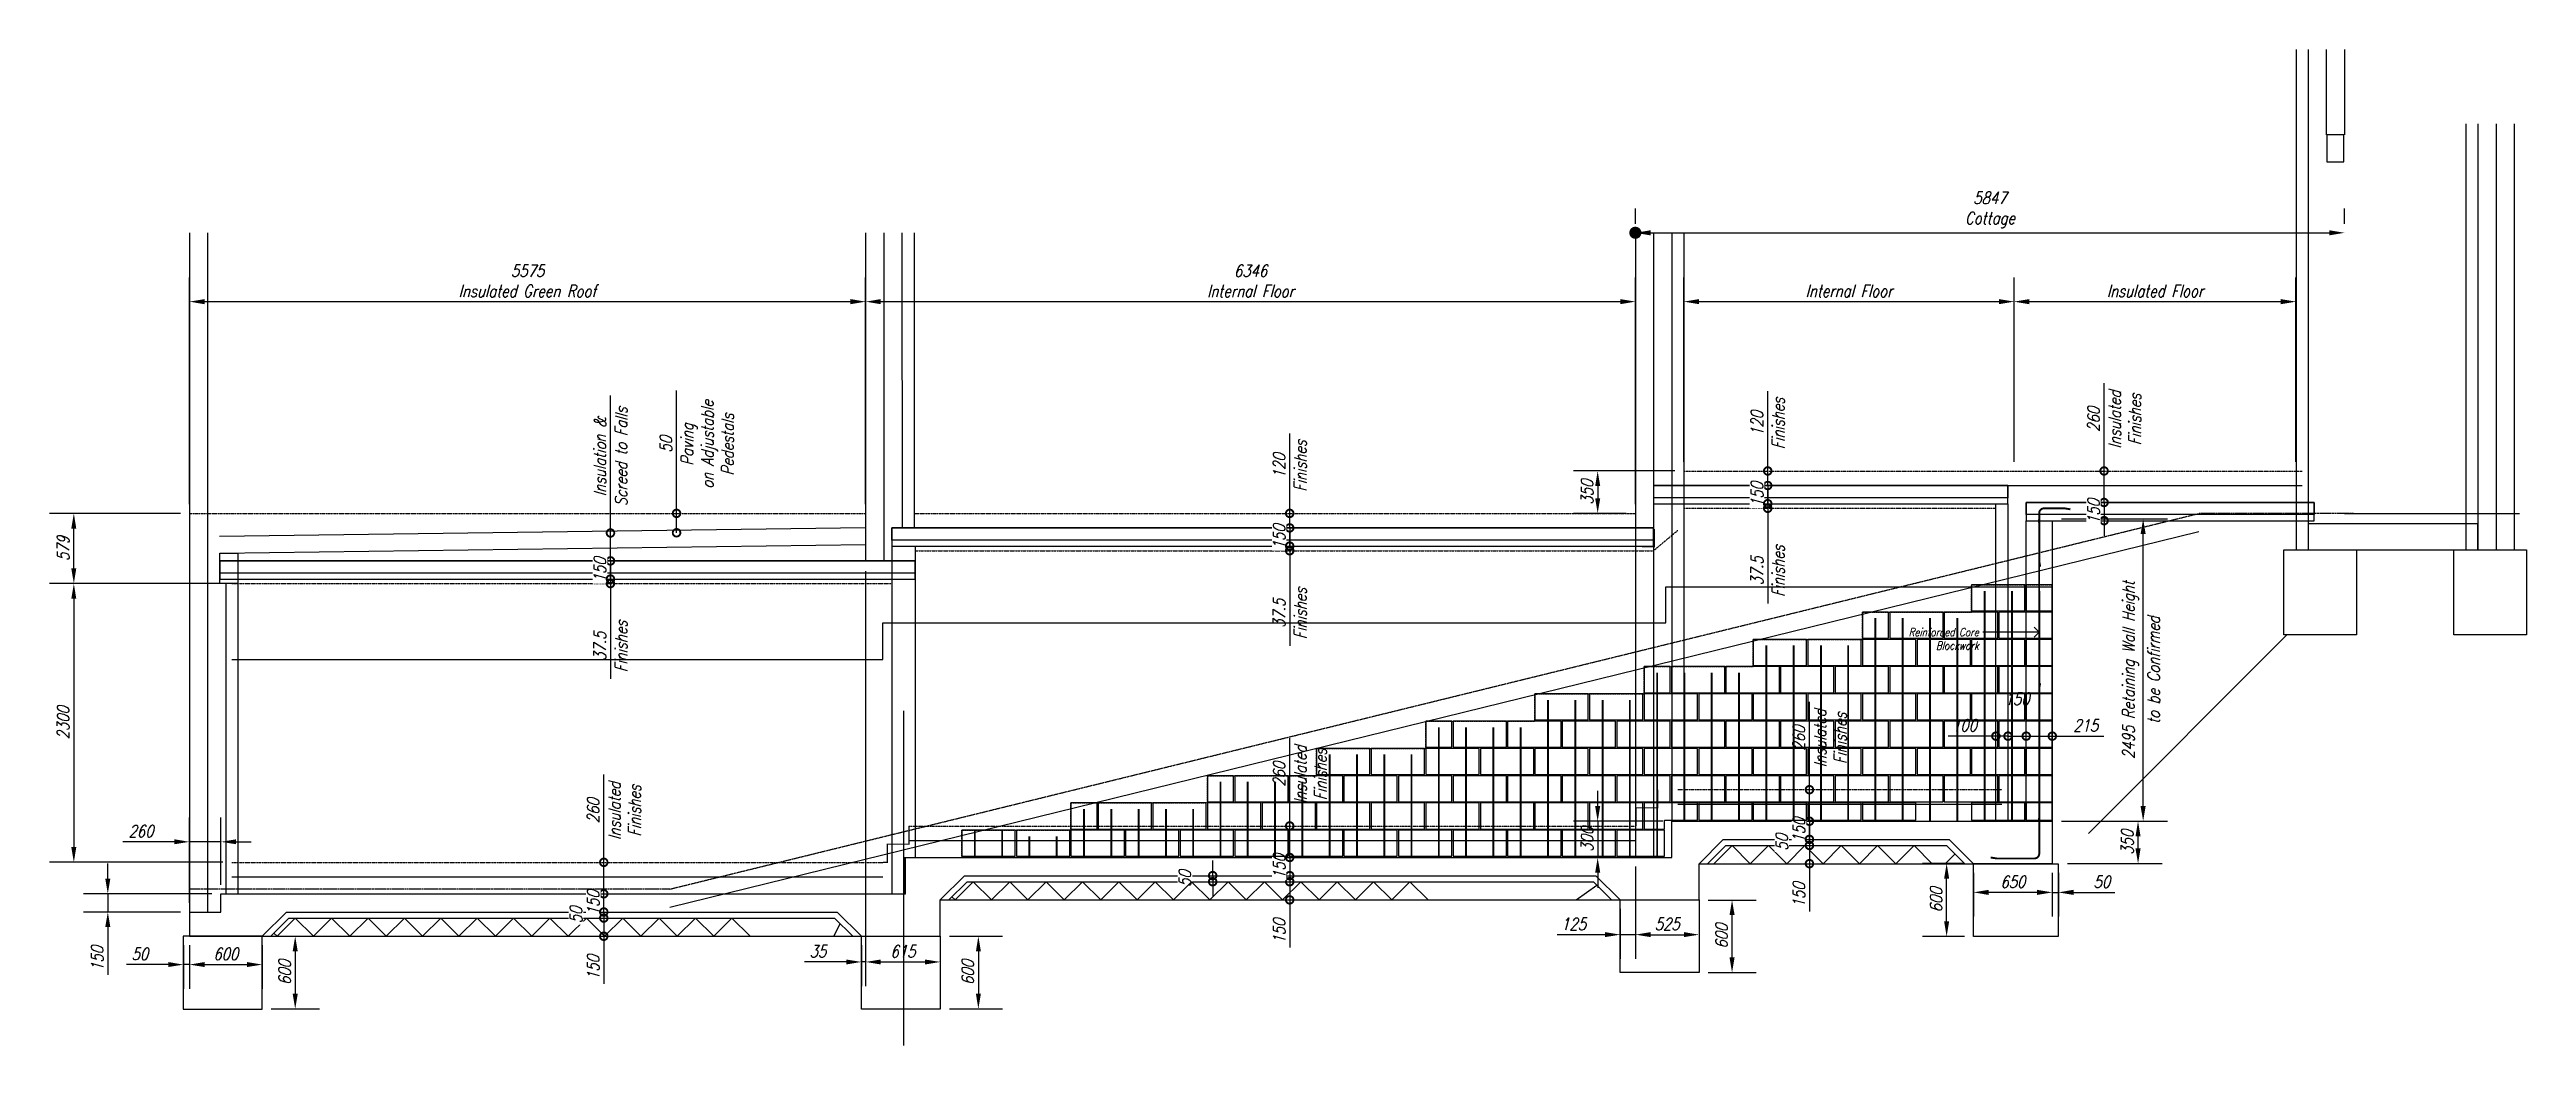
# Model space of a CAD drawing. Header units: millimetres. Extents: x 929802 to 1112248, y 1926852 to 2050811.
# Drawn here: x 970728 to 991148, y 1950263 to 1958480 of the extents above; entities that cross this region are included whole.
import ezdxf
from ezdxf import colors
from ezdxf.entities.mleader import LeaderData, LeaderLine
from ezdxf.math import Vec2, Vec3

# ---------------------------------------------------------------- set-up
doc = ezdxf.new("R2010")
doc.units = ezdxf.units.MM
doc.linetypes.add('HIDDEN', pattern=[9.525, 6.35, -3.175])
doc.linetypes.add('PHANTOM2', pattern=[1.25, 0.625, -0.125, 0.125, -0.125, 0.125, -0.125])
doc.layers.get('Defpoints').update_dxf_attribs({"color": 41})
for name, color, linetype in [('CHB+00_Dims-GA', 8, 'Continuous'), ('CHB+00_Groundslab', 4, 'Continuous'), ('CHB+00_Levels', 8, 'Continuous'), ('CHB+00_Lintels Over', 9, 'Continuous'), ('CHB+00_Rebar', 1, 'Continuous'), ('CHB+00_Walls-LB Ghost', 252, 'Continuous'), ('CHB+00_Walls-Retaining', 1, 'Continuous'), ('CHB-00_Dims-Foundation', 8, 'Continuous'), ('CHB-00_External GL', 211, 'Continuous'), ('CHB-00_Foundation', 7, 'Continuous'), ('CHB-00_Party Wall Line', 1, 'PHANTOM2'), ('CHB-00_SOPs', 211, 'Continuous')]:
    doc.layers.add(name, color=color, linetype=linetype)
doc.styles.add('Romans15', font='romans.shx', dxfattribs={"width": 0.8, "oblique": 15})
doc.dimstyles.new('CHB_1-1', dxfattribs={"dimtxt": 2, "dimasz": 2.5, "dimexe": 4, "dimexo": 1.5, "dimgap": 0.75, "dimtad": 1, "dimdec": 0, "dimdsep": 46, "dimtxsty": 'Romans15', "dimcen": 1.5, "dimclrd": 8, "dimclre": 8, "dimclrt": 7, "dimadec": 0, "dimazin": 0, "dimtfac": 1, "dimtdec": 0, "dimtmove": 0, "dimatfit": 3, "dimfxl": 1, "dimarcsym": 0})

msp = doc.modelspace()

# ---------------------------------------------------------------- blocks, each defined once
blk = doc.blocks.new('*U238')
at = {"layer": 'CHB+00_Groundslab', "color": 8}
blk.add_lwpolyline([(-150, -75), (0, 75), (150, -75)], dxfattribs=at)
blk = doc.blocks.new('*U239')
at = {"layer": 'CHB+00_Groundslab', "color": 0, "linetype": 'ByBlock', "lineweight": -2, "transparency": 16777216}
for p in [(0, 0), (300, 0), (600, 0), (900, 0), (1200, 0), (1500, 0)]:
    blk.add_blockref('*U238', p, dxfattribs=at)
blk = doc.blocks.new('*D381')
at = {"layer": 'CHB+00_Dims-GA', "color": 8, "lineweight": -2, "transparency": 16777216}
for p, q in [((987314, 1952113), (988146, 1952113)), ((987946, 1951888), (987946, 1951988)), ((987364, 1951763), (988146, 1951763))]:
    blk.add_line(p, q, dxfattribs=at)
at = {"layer": 'CHB+00_Dims-GA', "color": 8, "transparency": 16777216}
for points in [[(987925, 1951988), (987967, 1951988), (987946, 1952113)], [(987925, 1951888), (987967, 1951888), (987946, 1951763)]]:
    blk.add_solid(points, dxfattribs=at)
at = {"layer": 'Defpoints', "color": 0, "transparency": 16777216}
for p in [(987239, 1952113), (987946, 1952113), (987289, 1951763)]:
    blk.add_point(p, dxfattribs=at)
at = {"layer": 'CHB+00_Dims-GA', "color": 7, "transparency": 16777216, "insert": (987858, 1951938), "char_height": 100, "attachment_point": 5, "rotation": 90, "style": 'Romans15'}
blk.add_mtext('350', dxfattribs=at)
blk = doc.blocks.new('*D382')
at = {"layer": 'CHB+00_Dims-GA', "color": 8, "lineweight": -2, "transparency": 16777216}
for p, q in [((987314, 1954608), (988188, 1954608)), ((987988, 1952238), (987988, 1954483)), ((987314, 1952113), (988188, 1952113))]:
    blk.add_line(p, q, dxfattribs=at)
at = {"layer": 'CHB+00_Dims-GA', "color": 8, "transparency": 16777216}
for points in [[(987967, 1954483), (988009, 1954483), (987988, 1954608)], [(987967, 1952238), (988009, 1952238), (987988, 1952113)]]:
    blk.add_solid(points, dxfattribs=at)
at = {"layer": 'Defpoints', "color": 0, "transparency": 16777216}
for p in [(987239, 1954608), (987988, 1954608), (987239, 1952113)]:
    blk.add_point(p, dxfattribs=at)
at = {"layer": 'CHB+00_Dims-GA', "color": 7, "transparency": 16777216, "insert": (987884, 1953360), "char_height": 100, "attachment_point": 5, "rotation": 90, "style": 'Romans15', "bg_fill": 3, "box_fill_scale": 1.1, "bg_fill_color": 256, "bg_fill_true_color": 13158600, "bg_fill_transparency": 0}
blk.add_mtext('2495 Retaining Wall Height', dxfattribs=at)
at = {"layer": 'CHB+00_Dims-GA', "color": 7, "transparency": 16777216, "insert": (988075, 1953360), "char_height": 100, "attachment_point": 5, "rotation": 90, "style": 'Romans15', "bg_fill": 3, "box_fill_scale": 1.1, "bg_fill_color": 256, "bg_fill_true_color": 13158600, "bg_fill_transparency": 0}
blk.add_mtext('to be Confirmed', dxfattribs=at)
blk = doc.blocks.new('_DotSmall')
at = {"color": 0, "linetype": 'ByBlock', "const_width": 0.5}
blk.add_lwpolyline([(-0.0625, 0, 1), (0.0625, 0, 1)], format="xyb", close=True, dxfattribs=at)
blk = doc.blocks.new('*D310')
at = {"layer": 'CHB+00_Dims-GA', "color": 8, "lineweight": -2, "transparency": 16777216}
for p, q in [((975297, 1951774), (975297, 1952499)), ((975297, 1951514), (975297, 1951774))]:
    blk.add_line(p, q, dxfattribs=at)
at = {"layer": 'Defpoints', "color": 0, "transparency": 16777216}
for p in [(975297, 1951774), (977598, 1951774), (972231, 1951514)]:
    blk.add_point(p, dxfattribs=at)
at = {"layer": 'CHB+00_Dims-GA', "color": 8, "lineweight": -2, "transparency": 16777216, "xscale": 125, "yscale": 125, "zscale": 125}
for p, rotation in [((975297, 1951774), 90), ((975297, 1951514), 270)]:
    blk.add_blockref('_DotSmall', p, dxfattribs=dict(at, rotation=rotation))
at = {"layer": 'CHB+00_Dims-GA', "color": 7, "transparency": 16777216, "char_height": 100, "attachment_point": 5, "rotation": 90, "style": 'Romans15'}
for s, insert in [('Insulated\\PFinishes', (975468, 1952199)), ('260', (975210, 1952199))]:
    blk.add_mtext(s, dxfattribs=dict(at, insert=insert))
blk = doc.blocks.new('*D311')
at = {"layer": 'CHB+00_Dims-GA', "color": 8, "lineweight": -2, "transparency": 16777216}
for p, q in [((975297, 1951514), (975297, 1951639)), ((975297, 1951364), (975297, 1951514)), ((975297, 1951364), (975297, 1951239))]:
    blk.add_line(p, q, dxfattribs=at)
at = {"layer": 'Defpoints', "color": 0, "transparency": 16777216}
for p in [(977783, 1951514), (972681, 1951364)]:
    blk.add_point(p, dxfattribs=at)
at = {"layer": 'CHB+00_Dims-GA', "color": 8, "lineweight": -2, "transparency": 16777216, "xscale": 125, "yscale": 125, "zscale": 125}
for p, rotation in [((975297, 1951514), 270), ((975297, 1951364), 90)]:
    blk.add_blockref('_DotSmall', p, dxfattribs=dict(at, rotation=rotation))
at = {"layer": 'CHB+00_Dims-GA', "color": 7, "transparency": 16777216, "insert": (975210, 1951439), "char_height": 100, "attachment_point": 5, "rotation": 90, "style": 'Romans15', "bg_fill": 3, "box_fill_scale": 1.1, "bg_fill_color": 256, "bg_fill_true_color": 13158600, "bg_fill_transparency": 0}
blk.add_mtext('150', dxfattribs=at)
at = {"layer": 'Defpoints', "color": 0, "transparency": 16777216}
blk.add_point((975297, 1951514), dxfattribs=at)
blk = doc.blocks.new('*D312')
at = {"layer": 'CHB+00_Dims-GA', "color": 8, "lineweight": -2, "transparency": 16777216}
for p, q in [((980952, 1951614), (980952, 1951464)), ((980952, 1951464), (980952, 1951070))]:
    blk.add_line(p, q, dxfattribs=at)
at = {"layer": 'Defpoints', "color": 0, "transparency": 16777216}
for p in [(980952, 1951614), (983456, 1951614), (983606, 1951464)]:
    blk.add_point(p, dxfattribs=at)
at = {"layer": 'CHB+00_Dims-GA', "color": 8, "lineweight": -2, "transparency": 16777216, "xscale": 125, "yscale": 125, "zscale": 125}
for p, rotation in [((980952, 1951614), 90), ((980952, 1951464), 270)]:
    blk.add_blockref('_DotSmall', p, dxfattribs=dict(at, rotation=rotation))
at = {"layer": 'CHB+00_Dims-GA', "color": 7, "transparency": 16777216, "insert": (980865, 1951205), "char_height": 100, "attachment_point": 5, "rotation": 90, "style": 'Romans15'}
blk.add_mtext('150', dxfattribs=at)
blk = doc.blocks.new('*D313')
at = {"layer": 'CHB+00_Dims-GA', "color": 8, "lineweight": -2, "transparency": 16777216}
for p, q in [((986774, 1952665), (986774, 1953015)), ((986874, 1952665), (986874, 1953015)), ((986774, 1952815), (986381, 1952815)), ((986874, 1952815), (986774, 1952815))]:
    blk.add_line(p, q, dxfattribs=at)
at = {"layer": 'Defpoints', "color": 0, "transparency": 16777216}
for p in [(986874, 1952815), (986774, 1952590), (986874, 1952590)]:
    blk.add_point(p, dxfattribs=at)
at = {"layer": 'CHB+00_Dims-GA', "color": 8, "lineweight": -2, "transparency": 16777216, "xscale": 125, "yscale": 125, "zscale": 125, "rotation": 180}
blk.add_blockref('_DotSmall', (986774, 1952815), dxfattribs=at)
at = {"layer": 'CHB+00_Dims-GA', "color": 8, "lineweight": -2, "transparency": 16777216, "xscale": 125, "yscale": 125, "zscale": 125}
blk.add_blockref('_DotSmall', (986874, 1952815), dxfattribs=at)
at = {"layer": 'CHB+00_Dims-GA', "color": 7, "transparency": 16777216, "insert": (986515, 1952903), "char_height": 100, "attachment_point": 5, "style": 'Romans15'}
blk.add_mtext('100', dxfattribs=at)
blk = doc.blocks.new('*D314')
at = {"layer": 'CHB+00_Dims-GA', "color": 8, "lineweight": -2, "transparency": 16777216}
for p, q in [((986874, 1952665), (986874, 1953015)), ((987024, 1952665), (987024, 1953015)), ((986874, 1952815), (987024, 1952815))]:
    blk.add_line(p, q, dxfattribs=at)
at = {"layer": 'Defpoints', "color": 0, "transparency": 16777216}
for p in [(987024, 1952815), (986874, 1952590), (987024, 1952590)]:
    blk.add_point(p, dxfattribs=at)
at = {"layer": 'CHB+00_Dims-GA', "color": 8, "lineweight": -2, "transparency": 16777216, "xscale": 125, "yscale": 125, "zscale": 125, "rotation": 180}
blk.add_blockref('_DotSmall', (986874, 1952815), dxfattribs=at)
at = {"layer": 'CHB+00_Dims-GA', "color": 8, "lineweight": -2, "transparency": 16777216, "xscale": 125, "yscale": 125, "zscale": 125}
blk.add_blockref('_DotSmall', (987024, 1952815), dxfattribs=at)
at = {"layer": 'CHB+00_Dims-GA', "color": 7, "transparency": 16777216, "insert": (986949, 1953121), "char_height": 100, "attachment_point": 5, "style": 'Romans15'}
blk.add_mtext('150', dxfattribs=at)
blk = doc.blocks.new('*D315')
at = {"layer": 'CHB+00_Dims-GA', "color": 8, "lineweight": -2, "transparency": 16777216}
for p, q in [((987024, 1952665), (987024, 1953015)), ((987239, 1952665), (987239, 1953015)), ((987024, 1952815), (987239, 1952815)), ((987239, 1952815), (987664, 1952815))]:
    blk.add_line(p, q, dxfattribs=at)
at = {"layer": 'Defpoints', "color": 0, "transparency": 16777216}
for p in [(987239, 1952815), (987024, 1952590), (987239, 1952590)]:
    blk.add_point(p, dxfattribs=at)
at = {"layer": 'CHB+00_Dims-GA', "color": 8, "lineweight": -2, "transparency": 16777216, "xscale": 125, "yscale": 125, "zscale": 125, "rotation": 180}
blk.add_blockref('_DotSmall', (987024, 1952815), dxfattribs=at)
at = {"layer": 'CHB+00_Dims-GA', "color": 8, "lineweight": -2, "transparency": 16777216, "xscale": 125, "yscale": 125, "zscale": 125}
blk.add_blockref('_DotSmall', (987239, 1952815), dxfattribs=at)
at = {"layer": 'CHB+00_Dims-GA', "color": 7, "transparency": 16777216, "insert": (987514, 1952903), "char_height": 100, "attachment_point": 5, "style": 'Romans15'}
blk.add_mtext('215', dxfattribs=at)
blk = doc.blocks.new('_Open90')
at = {"color": 0, "linetype": 'ByBlock', "lineweight": -2}
for p, q in [((0, 0), (-1, 0)), ((-0.5, 0.5), (0, 0)), ((0, 0), (-0.5, -0.5))]:
    blk.add_line(p, q, dxfattribs=at)
blk = doc.blocks.new('*D383')
at = {"color": 8, "linetype": 'Continuous', "lineweight": -2, "transparency": 16777216}
for p, q in [((971881, 1954728), (971881, 1956600)), ((977456, 1954728), (977456, 1956600)), ((972006, 1956400), (977331, 1956400))]:
    blk.add_line(p, q, dxfattribs=at)
at = {"color": 8, "linetype": 'Continuous', "transparency": 16777216}
for points in [[(972006, 1956421), (972006, 1956379), (971881, 1956400)], [(977331, 1956421), (977331, 1956379), (977456, 1956400)]]:
    blk.add_solid(points, dxfattribs=at)
at = {"layer": 'Defpoints', "color": 0, "linetype": 'Continuous', "transparency": 16777216}
for p in [(977456, 1956400), (971881, 1954653), (977456, 1954653)]:
    blk.add_point(p, dxfattribs=at)
at = {"color": 7, "linetype": 'Continuous', "transparency": 16777216, "insert": (974668, 1956571), "char_height": 100, "attachment_point": 5, "style": 'Romans15'}
blk.add_mtext('5575\\PInsulated Green Roof', dxfattribs=at)
blk = doc.blocks.new('*D384')
at = {"color": 8, "linetype": 'Continuous', "lineweight": -2, "transparency": 16777216}
for p, q in [((977456, 1954803), (977456, 1956600)), ((983802, 1954728), (983802, 1956600)), ((977581, 1956400), (983677, 1956400))]:
    blk.add_line(p, q, dxfattribs=at)
at = {"color": 8, "linetype": 'Continuous', "transparency": 16777216}
for points in [[(977581, 1956421), (977581, 1956379), (977456, 1956400)], [(983677, 1956421), (983677, 1956379), (983802, 1956400)]]:
    blk.add_solid(points, dxfattribs=at)
at = {"layer": 'Defpoints', "color": 0, "linetype": 'Continuous', "transparency": 16777216}
for p in [(983802, 1956400), (977456, 1954728), (983802, 1954653)]:
    blk.add_point(p, dxfattribs=at)
at = {"color": 7, "linetype": 'Continuous', "transparency": 16777216, "insert": (980629, 1956571), "char_height": 100, "attachment_point": 5, "style": 'Romans15'}
blk.add_mtext('6346\\PInternal Floor', dxfattribs=at)
blk = doc.blocks.new('*D316')
at = {"color": 8, "linetype": 'Continuous', "lineweight": -2, "transparency": 16777216}
for p, q in [((984202, 1955078), (984202, 1956600)), ((986924, 1955078), (986924, 1956600)), ((984327, 1956400), (986799, 1956400))]:
    blk.add_line(p, q, dxfattribs=at)
at = {"color": 8, "linetype": 'Continuous', "transparency": 16777216}
for points in [[(984327, 1956421), (984327, 1956379), (984202, 1956400)], [(986799, 1956421), (986799, 1956379), (986924, 1956400)]]:
    blk.add_solid(points, dxfattribs=at)
at = {"layer": 'Defpoints', "color": 0, "linetype": 'Continuous', "transparency": 16777216}
for p in [(986924, 1956400), (984202, 1955003), (986924, 1955003)]:
    blk.add_point(p, dxfattribs=at)
at = {"color": 7, "linetype": 'Continuous', "transparency": 16777216, "insert": (985563, 1956488), "char_height": 100, "attachment_point": 5, "style": 'Romans15'}
blk.add_mtext('Internal Floor', dxfattribs=at)
blk = doc.blocks.new('*D317')
at = {"color": 8, "linetype": 'Continuous', "lineweight": -2, "transparency": 16777216}
for p, q in [((986924, 1955078), (986924, 1956600)), ((989248, 1955078), (989248, 1956600)), ((987049, 1956400), (989123, 1956400))]:
    blk.add_line(p, q, dxfattribs=at)
at = {"color": 8, "linetype": 'Continuous', "transparency": 16777216}
for points in [[(987049, 1956421), (987049, 1956379), (986924, 1956400)], [(989123, 1956421), (989123, 1956379), (989248, 1956400)]]:
    blk.add_solid(points, dxfattribs=at)
at = {"layer": 'Defpoints', "color": 0, "linetype": 'Continuous', "transparency": 16777216}
for p in [(989248, 1956400), (986924, 1955003), (989248, 1955003)]:
    blk.add_point(p, dxfattribs=at)
at = {"color": 7, "linetype": 'Continuous', "transparency": 16777216, "insert": (988086, 1956488), "char_height": 100, "attachment_point": 5, "style": 'Romans15'}
blk.add_mtext('Insulated Floor', dxfattribs=at)
blk = doc.blocks.new('*D385')
at = {"color": 8, "linetype": 'Continuous', "lineweight": -2, "transparency": 16777216}
for p, q in [((983802, 1957043), (983802, 1957168)), ((989648, 1957043), (989648, 1957168)), ((983927, 1956968), (989523, 1956968))]:
    blk.add_line(p, q, dxfattribs=at)
at = {"color": 8, "linetype": 'Continuous', "transparency": 16777216}
for points in [[(983927, 1956989), (983927, 1956947), (983802, 1956968)], [(989523, 1956989), (989523, 1956947), (989648, 1956968)]]:
    blk.add_solid(points, dxfattribs=at)
at = {"layer": 'Defpoints', "color": 0, "linetype": 'Continuous', "transparency": 16777216}
for p in [(983802, 1956968), (989648, 1956968), (989648, 1956968)]:
    blk.add_point(p, dxfattribs=at)
at = {"color": 7, "linetype": 'Continuous', "transparency": 16777216, "insert": (986725, 1957156), "char_height": 100, "attachment_point": 5, "style": 'Romans15'}
blk.add_mtext('5847\\PCottage', dxfattribs=at)
blk = doc.blocks.new('*D318')
at = {"layer": 'CHB+00_Dims-GA', "color": 8, "lineweight": -2, "transparency": 16777216}
for p, q in [((975352, 1954491), (975352, 1955627)), ((975352, 1954261), (975352, 1954491))]:
    blk.add_line(p, q, dxfattribs=at)
at = {"layer": 'Defpoints', "color": 0, "transparency": 16777216}
for p in [(975352, 1954491), (975352, 1954491), (975897, 1954261)]:
    blk.add_point(p, dxfattribs=at)
at = {"layer": 'CHB+00_Dims-GA', "color": 8, "lineweight": -2, "transparency": 16777216, "xscale": 125, "yscale": 125, "zscale": 125}
for p, rotation in [((975352, 1954491), 90), ((975352, 1954261), 270)]:
    blk.add_blockref('_DotSmall', p, dxfattribs=dict(at, rotation=rotation))
at = {"layer": 'CHB+00_Dims-GA', "color": 7, "transparency": 16777216, "char_height": 100, "attachment_point": 5, "rotation": 90, "style": 'Romans15'}
for s, insert in [('Screed to Falls', (975440, 1955121)), ('Insulation &', (975265, 1955121))]:
    blk.add_mtext(s, dxfattribs=dict(at, insert=insert))
blk = doc.blocks.new('*D319')
at = {"layer": 'CHB+00_Dims-GA', "color": 8, "lineweight": -2, "transparency": 16777216}
for p, q in [((975352, 1954261), (975352, 1954386)), ((975352, 1954261), (975352, 1954111)), ((975352, 1954111), (975352, 1953986))]:
    blk.add_line(p, q, dxfattribs=at)
at = {"layer": 'Defpoints', "color": 0, "transparency": 16777216}
for p in [(975897, 1954261), (975897, 1954111)]:
    blk.add_point(p, dxfattribs=at)
at = {"layer": 'CHB+00_Dims-GA', "color": 8, "lineweight": -2, "transparency": 16777216, "xscale": 125, "yscale": 125, "zscale": 125}
for p, rotation in [((975352, 1954261), 270), ((975352, 1954111), 90)]:
    blk.add_blockref('_DotSmall', p, dxfattribs=dict(at, rotation=rotation))
at = {"layer": 'CHB+00_Dims-GA', "color": 7, "transparency": 16777216, "insert": (975265, 1954186), "char_height": 100, "attachment_point": 5, "rotation": 90, "style": 'Romans15', "bg_fill": 3, "box_fill_scale": 1.1, "bg_fill_color": 256, "bg_fill_true_color": 13158600, "bg_fill_transparency": 0}
blk.add_mtext('150', dxfattribs=at)
at = {"layer": 'Defpoints', "color": 0, "transparency": 16777216}
blk.add_point((975352, 1954111), dxfattribs=at)
blk = doc.blocks.new('*D320')
at = {"layer": 'CHB+00_Dims-GA', "color": 8, "lineweight": -2, "transparency": 16777216}
for p, q in [((975352, 1954111), (975352, 1954236)), ((975352, 1954111), (975352, 1954074)), ((975352, 1954074), (975352, 1953289))]:
    blk.add_line(p, q, dxfattribs=at)
at = {"layer": 'Defpoints', "color": 0, "transparency": 16777216}
for p in [(975352, 1954074), (975893, 1954074), (975897, 1954111)]:
    blk.add_point(p, dxfattribs=at)
at = {"layer": 'CHB+00_Dims-GA', "color": 8, "lineweight": -2, "transparency": 16777216, "xscale": 125, "yscale": 125, "zscale": 125}
for p, rotation in [((975352, 1954111), 270), ((975352, 1954074), 90)]:
    blk.add_blockref('_DotSmall', p, dxfattribs=dict(at, rotation=rotation))
at = {"layer": 'CHB+00_Dims-GA', "color": 7, "transparency": 16777216, "char_height": 100, "attachment_point": 5, "rotation": 90, "style": 'Romans15'}
for s, insert in [('37.5', (975265, 1953556)), ('Finishes', (975440, 1953556))]:
    blk.add_mtext(s, dxfattribs=dict(at, insert=insert))
blk = doc.blocks.new('*D321')
at = {"layer": 'CHB+00_Dims-GA', "color": 8, "lineweight": -2, "transparency": 16777216}
for p, q in [((980952, 1954653), (980952, 1955312)), ((980952, 1954533), (980952, 1954653))]:
    blk.add_line(p, q, dxfattribs=at)
at = {"layer": 'Defpoints', "color": 0, "transparency": 16777216}
for p in [(980952, 1954653), (981497, 1954653), (981497, 1954533)]:
    blk.add_point(p, dxfattribs=at)
at = {"layer": 'CHB+00_Dims-GA', "color": 8, "lineweight": -2, "transparency": 16777216, "xscale": 125, "yscale": 125, "zscale": 125}
for p, rotation in [((980952, 1954653), 90), ((980952, 1954533), 270)]:
    blk.add_blockref('_DotSmall', p, dxfattribs=dict(at, rotation=rotation))
at = {"layer": 'CHB+00_Dims-GA', "color": 7, "transparency": 16777216, "char_height": 100, "attachment_point": 5, "rotation": 90, "style": 'Romans15'}
for s, insert in [('120', (980865, 1955045)), ('Finishes', (981040, 1955045))]:
    blk.add_mtext(s, dxfattribs=dict(at, insert=insert))
blk = doc.blocks.new('*D322')
at = {"layer": 'CHB+00_Dims-GA', "color": 8, "lineweight": -2, "transparency": 16777216}
for p, q in [((980952, 1954533), (980952, 1954658)), ((980952, 1954533), (980952, 1954383)), ((980952, 1954383), (980952, 1954258))]:
    blk.add_line(p, q, dxfattribs=at)
at = {"layer": 'Defpoints', "color": 0, "transparency": 16777216}
for p in [(981497, 1954533), (981497, 1954383)]:
    blk.add_point(p, dxfattribs=at)
at = {"layer": 'CHB+00_Dims-GA', "color": 8, "lineweight": -2, "transparency": 16777216, "xscale": 125, "yscale": 125, "zscale": 125}
for p, rotation in [((980952, 1954533), 270), ((980952, 1954383), 90)]:
    blk.add_blockref('_DotSmall', p, dxfattribs=dict(at, rotation=rotation))
at = {"layer": 'CHB+00_Dims-GA', "color": 7, "transparency": 16777216, "insert": (980865, 1954458), "char_height": 100, "attachment_point": 5, "rotation": 90, "style": 'Romans15', "bg_fill": 3, "box_fill_scale": 1.1, "bg_fill_color": 256, "bg_fill_true_color": 13158600, "bg_fill_transparency": 0}
blk.add_mtext('150', dxfattribs=at)
at = {"layer": 'Defpoints', "color": 0, "transparency": 16777216}
blk.add_point((980952, 1954383), dxfattribs=at)
blk = doc.blocks.new('*D323')
at = {"layer": 'CHB+00_Dims-GA', "color": 8, "lineweight": -2, "transparency": 16777216}
for p, q in [((980952, 1954383), (980952, 1954508)), ((980952, 1954383), (980952, 1954345)), ((980952, 1954345), (980952, 1953560))]:
    blk.add_line(p, q, dxfattribs=at)
at = {"layer": 'Defpoints', "color": 0, "transparency": 16777216}
for p in [(980952, 1954345), (981497, 1954383), (981497, 1954345)]:
    blk.add_point(p, dxfattribs=at)
at = {"layer": 'CHB+00_Dims-GA', "color": 8, "lineweight": -2, "transparency": 16777216, "xscale": 125, "yscale": 125, "zscale": 125}
for p, rotation in [((980952, 1954383), 270), ((980952, 1954345), 90)]:
    blk.add_blockref('_DotSmall', p, dxfattribs=dict(at, rotation=rotation))
at = {"layer": 'CHB+00_Dims-GA', "color": 7, "transparency": 16777216, "char_height": 100, "attachment_point": 5, "rotation": 90, "style": 'Romans15'}
for s, insert in [('37.5', (980865, 1953828)), ('Finishes', (981040, 1953828))]:
    blk.add_mtext(s, dxfattribs=dict(at, insert=insert))
blk = doc.blocks.new('*D324')
at = {"layer": 'CHB+00_Dims-GA', "color": 8, "lineweight": -2, "transparency": 16777216}
for p, q in [((984893, 1955003), (984893, 1955662)), ((984893, 1954883), (984893, 1955003))]:
    blk.add_line(p, q, dxfattribs=at)
at = {"layer": 'Defpoints', "color": 0, "transparency": 16777216}
for p in [(984893, 1955003), (985438, 1955003), (985438, 1954883)]:
    blk.add_point(p, dxfattribs=at)
at = {"layer": 'CHB+00_Dims-GA', "color": 8, "lineweight": -2, "transparency": 16777216, "xscale": 125, "yscale": 125, "zscale": 125}
for p, rotation in [((984893, 1955003), 90), ((984893, 1954883), 270)]:
    blk.add_blockref('_DotSmall', p, dxfattribs=dict(at, rotation=rotation))
at = {"layer": 'CHB+00_Dims-GA', "color": 7, "transparency": 16777216, "char_height": 100, "attachment_point": 5, "rotation": 90, "style": 'Romans15'}
for s, insert in [('120', (984805, 1955395)), ('Finishes', (984980, 1955395))]:
    blk.add_mtext(s, dxfattribs=dict(at, insert=insert))
blk = doc.blocks.new('*D325')
at = {"layer": 'CHB+00_Dims-GA', "color": 8, "lineweight": -2, "transparency": 16777216}
for p, q in [((984893, 1954883), (984893, 1955008)), ((984893, 1954883), (984893, 1954733)), ((984893, 1954733), (984893, 1954608))]:
    blk.add_line(p, q, dxfattribs=at)
at = {"layer": 'Defpoints', "color": 0, "transparency": 16777216}
for p in [(985438, 1954883), (985438, 1954733)]:
    blk.add_point(p, dxfattribs=at)
at = {"layer": 'CHB+00_Dims-GA', "color": 8, "lineweight": -2, "transparency": 16777216, "xscale": 125, "yscale": 125, "zscale": 125}
for p, rotation in [((984893, 1954883), 270), ((984893, 1954733), 90)]:
    blk.add_blockref('_DotSmall', p, dxfattribs=dict(at, rotation=rotation))
at = {"layer": 'CHB+00_Dims-GA', "color": 7, "transparency": 16777216, "insert": (984805, 1954808), "char_height": 100, "attachment_point": 5, "rotation": 90, "style": 'Romans15', "bg_fill": 3, "box_fill_scale": 1.1, "bg_fill_color": 256, "bg_fill_true_color": 13158600, "bg_fill_transparency": 0}
blk.add_mtext('150', dxfattribs=at)
at = {"layer": 'Defpoints', "color": 0, "transparency": 16777216}
blk.add_point((984893, 1954733), dxfattribs=at)
blk = doc.blocks.new('*D326')
at = {"layer": 'CHB+00_Dims-GA', "color": 8, "lineweight": -2, "transparency": 16777216}
for p, q in [((984893, 1954733), (984893, 1954858)), ((984893, 1954733), (984893, 1954695)), ((984893, 1954695), (984893, 1953910))]:
    blk.add_line(p, q, dxfattribs=at)
at = {"layer": 'Defpoints', "color": 0, "transparency": 16777216}
for p in [(984893, 1954695), (985438, 1954733), (985438, 1954695)]:
    blk.add_point(p, dxfattribs=at)
at = {"layer": 'CHB+00_Dims-GA', "color": 8, "lineweight": -2, "transparency": 16777216, "xscale": 125, "yscale": 125, "zscale": 125}
for p, rotation in [((984893, 1954733), 270), ((984893, 1954695), 90)]:
    blk.add_blockref('_DotSmall', p, dxfattribs=dict(at, rotation=rotation))
at = {"layer": 'CHB+00_Dims-GA', "color": 7, "transparency": 16777216, "char_height": 100, "attachment_point": 5, "rotation": 90, "style": 'Romans15'}
for s, insert in [('37.5', (984805, 1954178)), ('Finishes', (984980, 1954178))]:
    blk.add_mtext(s, dxfattribs=dict(at, insert=insert))
blk = doc.blocks.new('*D327')
at = {"layer": 'CHB+00_Dims-GA', "color": 8, "lineweight": -2, "transparency": 16777216}
for p, q in [((987666, 1955003), (987666, 1955728)), ((987666, 1954743), (987666, 1955003))]:
    blk.add_line(p, q, dxfattribs=at)
at = {"layer": 'Defpoints', "color": 0, "transparency": 16777216}
for p in [(987666, 1955003), (988211, 1955003), (988211, 1954743)]:
    blk.add_point(p, dxfattribs=at)
at = {"layer": 'CHB+00_Dims-GA', "color": 8, "lineweight": -2, "transparency": 16777216, "xscale": 125, "yscale": 125, "zscale": 125}
for p, rotation in [((987666, 1955003), 90), ((987666, 1954743), 270)]:
    blk.add_blockref('_DotSmall', p, dxfattribs=dict(at, rotation=rotation))
at = {"layer": 'CHB+00_Dims-GA', "color": 7, "transparency": 16777216, "char_height": 100, "attachment_point": 5, "rotation": 90, "style": 'Romans15'}
for s, insert in [('260', (987579, 1955428)), ('Insulated\\PFinishes', (987837, 1955428))]:
    blk.add_mtext(s, dxfattribs=dict(at, insert=insert))
blk = doc.blocks.new('*D328')
at = {"layer": 'CHB+00_Dims-GA', "color": 8, "lineweight": -2, "transparency": 16777216}
for p, q in [((987666, 1954743), (987666, 1954868)), ((987666, 1954743), (987666, 1954593)), ((987666, 1954593), (987666, 1954468))]:
    blk.add_line(p, q, dxfattribs=at)
at = {"layer": 'Defpoints', "color": 0, "transparency": 16777216}
for p in [(988211, 1954743), (988211, 1954593)]:
    blk.add_point(p, dxfattribs=at)
at = {"layer": 'CHB+00_Dims-GA', "color": 8, "lineweight": -2, "transparency": 16777216, "xscale": 125, "yscale": 125, "zscale": 125}
for p, rotation in [((987666, 1954743), 270), ((987666, 1954593), 90)]:
    blk.add_blockref('_DotSmall', p, dxfattribs=dict(at, rotation=rotation))
at = {"layer": 'CHB+00_Dims-GA', "color": 7, "transparency": 16777216, "insert": (987579, 1954668), "char_height": 100, "attachment_point": 5, "rotation": 90, "style": 'Romans15', "bg_fill": 3, "box_fill_scale": 1.1, "bg_fill_color": 256, "bg_fill_true_color": 13158600, "bg_fill_transparency": 0}
blk.add_mtext('150', dxfattribs=at)
at = {"layer": 'Defpoints', "color": 0, "transparency": 16777216}
blk.add_point((987666, 1954593), dxfattribs=at)
blk = doc.blocks.new('*D386')
at = {"color": 8, "linetype": 'Continuous', "lineweight": -2, "transparency": 16777216}
for p, q in [((972156, 1954074), (970728, 1954074)), ((970928, 1953949), (970928, 1951899)), ((972156, 1951774), (970728, 1951774))]:
    blk.add_line(p, q, dxfattribs=at)
at = {"color": 8, "linetype": 'Continuous', "transparency": 16777216}
for points in [[(970907, 1953949), (970948, 1953949), (970928, 1954074)], [(970907, 1951899), (970948, 1951899), (970928, 1951774)]]:
    blk.add_solid(points, dxfattribs=at)
at = {"layer": 'Defpoints', "color": 0, "linetype": 'Continuous', "transparency": 16777216}
for p in [(972231, 1954074), (970928, 1951774), (972231, 1951774)]:
    blk.add_point(p, dxfattribs=at)
at = {"color": 7, "linetype": 'Continuous', "transparency": 16777216, "insert": (970840, 1952924), "char_height": 100, "attachment_point": 5, "rotation": 90, "style": 'Romans15'}
blk.add_mtext('2300', dxfattribs=at)
blk = doc.blocks.new('*D387')
at = {"layer": 'CHB+00_Dims-GA', "color": 8, "lineweight": -2, "transparency": 16777216}
for p, q in [((980317, 1951664), (980317, 1951789)), ((980317, 1951664), (980317, 1951614)), ((980317, 1951614), (980317, 1951489))]:
    blk.add_line(p, q, dxfattribs=at)
at = {"layer": 'Defpoints', "color": 0, "transparency": 16777216}
for p in [(980317, 1951614), (980874, 1951614), (981509, 1951664)]:
    blk.add_point(p, dxfattribs=at)
at = {"layer": 'CHB+00_Dims-GA', "color": 8, "lineweight": -2, "transparency": 16777216, "xscale": 125, "yscale": 125, "zscale": 125}
for p, rotation in [((980317, 1951664), 270), ((980317, 1951614), 90)]:
    blk.add_blockref('_DotSmall', p, dxfattribs=dict(at, rotation=rotation))
at = {"layer": 'CHB+00_Dims-GA', "color": 7, "transparency": 16777216, "insert": (980088, 1951639), "char_height": 100, "attachment_point": 5, "rotation": 90, "style": 'Romans15', "bg_fill": 3, "box_fill_scale": 1.1, "bg_fill_color": 256, "bg_fill_true_color": 13158600, "bg_fill_transparency": 0}
blk.add_mtext('50', dxfattribs=at)
blk = doc.blocks.new('*U240')
at = {"layer": 'CHB+00_Groundslab', "color": 8}
blk.add_lwpolyline([(-150, -75), (0, 75), (150, -75)], dxfattribs=at)
blk = doc.blocks.new('*U241')
at = {"layer": 'CHB+00_Groundslab', "color": 0, "linetype": 'ByBlock', "lineweight": -2, "transparency": 16777216}
for p in [(0, 0), (300, 0), (600, 0), (900, 0), (1200, 0), (1500, 0), (1800, 0), (2100, 0), (2400, 0), (2700, 0), (3000, 0), (3300, 0), (3600, 0)]:
    blk.add_blockref('*U240', p, dxfattribs=at)
blk = doc.blocks.new('*U242')
at = {"layer": 'CHB+00_Groundslab', "color": 8}
blk.add_lwpolyline([(-150, -75), (0, 75), (150, -75)], dxfattribs=at)
blk = doc.blocks.new('*U243')
at = {"layer": 'CHB+00_Groundslab', "color": 0, "linetype": 'ByBlock', "lineweight": -2, "transparency": 16777216}
for p in [(0, 0), (300, 0), (600, 0), (900, 0), (1200, 0), (1500, 0), (1800, 0), (2100, 0), (2400, 0), (2700, 0), (3000, 0), (3300, 0), (3600, 0)]:
    blk.add_blockref('*U242', p, dxfattribs=at)
blk = doc.blocks.new('*D329')
at = {"layer": 'CHB+00_Dims-GA', "color": 8, "lineweight": -2, "transparency": 16777216}
for p, q in [((975897, 1954653), (975897, 1955666)), ((975897, 1954493), (975897, 1954653))]:
    blk.add_line(p, q, dxfattribs=at)
at = {"layer": 'Defpoints', "color": 0, "transparency": 16777216}
for p in [(975897, 1954653), (975897, 1954493), (977456, 1954653)]:
    blk.add_point(p, dxfattribs=at)
at = {"layer": 'CHB+00_Dims-GA', "color": 8, "lineweight": -2, "transparency": 16777216, "xscale": 125, "yscale": 125, "zscale": 125}
for p, rotation in [((975897, 1954653), 90), ((975897, 1954493), 270)]:
    blk.add_blockref('_DotSmall', p, dxfattribs=dict(at, rotation=rotation))
at = {"layer": 'CHB+00_Dims-GA', "color": 7, "transparency": 16777216, "char_height": 100, "attachment_point": 5, "rotation": 90, "style": 'Romans15'}
for s, insert in [('Paving\\Pon Adjustable\\PPedestals', (976151, 1955222)), ('50', (975809, 1955222))]:
    blk.add_mtext(s, dxfattribs=dict(at, insert=insert))
blk = doc.blocks.new('*D330')
at = {"layer": 'CHB+00_Dims-GA', "color": 8, "lineweight": -2, "transparency": 16777216}
for p, q in [((985237, 1952373), (985237, 1953098)), ((985237, 1952113), (985237, 1952373))]:
    blk.add_line(p, q, dxfattribs=at)
at = {"layer": 'Defpoints', "color": 0, "transparency": 16777216}
for p in [(985237, 1952373), (986824, 1952373), (986824, 1952113)]:
    blk.add_point(p, dxfattribs=at)
at = {"layer": 'CHB+00_Dims-GA', "color": 8, "lineweight": -2, "transparency": 16777216, "xscale": 125, "yscale": 125, "zscale": 125}
for p, rotation in [((985237, 1952373), 90), ((985237, 1952113), 270)]:
    blk.add_blockref('_DotSmall', p, dxfattribs=dict(at, rotation=rotation))
at = {"layer": 'CHB+00_Dims-GA', "color": 7, "transparency": 16777216, "char_height": 100, "attachment_point": 5, "rotation": 90, "style": 'Romans15'}
for s, insert in [('Insulated\\PFinishes', (985408, 1952798)), ('260', (985150, 1952798))]:
    blk.add_mtext(s, dxfattribs=dict(at, insert=insert))
blk = doc.blocks.new('*D331')
at = {"layer": 'CHB+00_Dims-GA', "color": 8, "lineweight": -2, "transparency": 16777216}
for p, q in [((985237, 1952113), (985237, 1952238)), ((985237, 1952113), (985237, 1951963)), ((985237, 1951963), (985237, 1951838))]:
    blk.add_line(p, q, dxfattribs=at)
at = {"layer": 'Defpoints', "color": 0, "transparency": 16777216}
for p in [(986824, 1952113), (986389, 1951963)]:
    blk.add_point(p, dxfattribs=at)
at = {"layer": 'CHB+00_Dims-GA', "color": 8, "lineweight": -2, "transparency": 16777216, "xscale": 125, "yscale": 125, "zscale": 125}
for p, rotation in [((985237, 1952113), 270), ((985237, 1951963), 90)]:
    blk.add_blockref('_DotSmall', p, dxfattribs=dict(at, rotation=rotation))
at = {"layer": 'CHB+00_Dims-GA', "color": 7, "transparency": 16777216, "insert": (985150, 1952038), "char_height": 100, "attachment_point": 5, "rotation": 90, "style": 'Romans15', "bg_fill": 3, "box_fill_scale": 1.1, "bg_fill_color": 256, "bg_fill_true_color": 13158600, "bg_fill_transparency": 0}
blk.add_mtext('150', dxfattribs=at)
at = {"layer": 'Defpoints', "color": 0, "transparency": 16777216}
blk.add_point((985237, 1951963), dxfattribs=at)
blk = doc.blocks.new('*D332')
at = {"layer": 'CHB+00_Dims-GA', "color": 8, "lineweight": -2, "transparency": 16777216}
for p, q in [((985237, 1951913), (985237, 1951763)), ((985237, 1951763), (985237, 1951369))]:
    blk.add_line(p, q, dxfattribs=at)
at = {"layer": 'Defpoints', "color": 0, "transparency": 16777216}
for p in [(985237, 1951913), (986368, 1951913), (986589, 1951763)]:
    blk.add_point(p, dxfattribs=at)
at = {"layer": 'CHB+00_Dims-GA', "color": 8, "lineweight": -2, "transparency": 16777216, "xscale": 125, "yscale": 125, "zscale": 125}
for p, rotation in [((985237, 1951913), 90), ((985237, 1951763), 270)]:
    blk.add_blockref('_DotSmall', p, dxfattribs=dict(at, rotation=rotation))
at = {"layer": 'CHB+00_Dims-GA', "color": 7, "transparency": 16777216, "insert": (985150, 1951504), "char_height": 100, "attachment_point": 5, "rotation": 90, "style": 'Romans15'}
blk.add_mtext('150', dxfattribs=at)
blk = doc.blocks.new('*D333')
at = {"layer": 'CHB+00_Dims-GA', "color": 8, "lineweight": -2, "transparency": 16777216}
for p, q in [((985237, 1951963), (985237, 1952088)), ((985237, 1951963), (985237, 1951913)), ((985237, 1951913), (985237, 1951788))]:
    blk.add_line(p, q, dxfattribs=at)
at = {"layer": 'Defpoints', "color": 0, "transparency": 16777216}
for p in [(985237, 1951913), (986368, 1951913), (986389, 1951963)]:
    blk.add_point(p, dxfattribs=at)
at = {"layer": 'CHB+00_Dims-GA', "color": 8, "lineweight": -2, "transparency": 16777216, "xscale": 125, "yscale": 125, "zscale": 125}
for p, rotation in [((985237, 1951963), 270), ((985237, 1951913), 90)]:
    blk.add_blockref('_DotSmall', p, dxfattribs=dict(at, rotation=rotation))
at = {"layer": 'CHB+00_Dims-GA', "color": 7, "transparency": 16777216, "insert": (985009, 1951938), "char_height": 100, "attachment_point": 5, "rotation": 90, "style": 'Romans15', "bg_fill": 3, "box_fill_scale": 1.1, "bg_fill_color": 256, "bg_fill_true_color": 13158600, "bg_fill_transparency": 0}
blk.add_mtext('50', dxfattribs=at)
blk = doc.blocks.new('*D388')
at = {"layer": 'CHB+00_Dims-GA', "color": 8, "linetype": 'Continuous', "lineweight": -2, "transparency": 16777216}
for p, q in [((983491, 1952238), (983491, 1952363)), ((984027, 1952113), (983291, 1952113)), ((983491, 1952113), (983491, 1951813)), ((983977, 1951813), (983291, 1951813)), ((983491, 1951688), (983491, 1951563))]:
    blk.add_line(p, q, dxfattribs=at)
at = {"layer": 'CHB+00_Dims-GA', "color": 8, "linetype": 'Continuous', "transparency": 16777216}
for points in [[(983470, 1952238), (983512, 1952238), (983491, 1952113)], [(983470, 1951688), (983512, 1951688), (983491, 1951813)]]:
    blk.add_solid(points, dxfattribs=at)
at = {"layer": 'Defpoints', "color": 0, "linetype": 'Continuous', "transparency": 16777216}
for p in [(984102, 1952113), (983491, 1951813), (984052, 1951813)]:
    blk.add_point(p, dxfattribs=at)
at = {"layer": 'CHB+00_Dims-GA', "color": 7, "linetype": 'Continuous', "transparency": 16777216, "insert": (983404, 1951963), "char_height": 100, "attachment_point": 5, "rotation": 90, "style": 'Romans15'}
blk.add_mtext('300', dxfattribs=at)
blk = doc.blocks.new('*D334')
at = {"layer": 'CHB+00_Dims-GA', "color": 8, "linetype": 'Continuous', "lineweight": -2, "transparency": 16777216}
for p, q in [((971806, 1954653), (970728, 1954653)), ((970928, 1954199), (970928, 1954528)), ((972156, 1954074), (970728, 1954074))]:
    blk.add_line(p, q, dxfattribs=at)
at = {"layer": 'CHB+00_Dims-GA', "color": 8, "linetype": 'Continuous', "transparency": 16777216}
for points in [[(970907, 1954528), (970948, 1954528), (970928, 1954653)], [(970907, 1954199), (970948, 1954199), (970928, 1954074)]]:
    blk.add_solid(points, dxfattribs=at)
at = {"layer": 'Defpoints', "color": 0, "linetype": 'Continuous', "transparency": 16777216}
for p in [(970928, 1954653), (971881, 1954653), (972231, 1954074)]:
    blk.add_point(p, dxfattribs=at)
at = {"layer": 'CHB+00_Dims-GA', "color": 7, "linetype": 'Continuous', "transparency": 16777216, "insert": (970840, 1954363), "char_height": 100, "attachment_point": 5, "rotation": 90, "style": 'Romans15'}
blk.add_mtext('579', dxfattribs=at)
blk = doc.blocks.new('*D389')
at = {"layer": 'CHB+00_Dims-GA', "color": 8, "linetype": 'Continuous', "lineweight": -2, "transparency": 16777216}
for p, q in [((984127, 1955003), (983291, 1955003)), ((983491, 1954878), (983491, 1954778)), ((983727, 1954653), (983291, 1954653))]:
    blk.add_line(p, q, dxfattribs=at)
at = {"layer": 'CHB+00_Dims-GA', "color": 8, "linetype": 'Continuous', "transparency": 16777216}
for points in [[(983470, 1954878), (983512, 1954878), (983491, 1955003)], [(983470, 1954778), (983512, 1954778), (983491, 1954653)]]:
    blk.add_solid(points, dxfattribs=at)
at = {"layer": 'Defpoints', "color": 0, "linetype": 'Continuous', "transparency": 16777216}
for p in [(984202, 1955003), (983491, 1954653), (983802, 1954653)]:
    blk.add_point(p, dxfattribs=at)
at = {"layer": 'CHB+00_Dims-GA', "color": 7, "linetype": 'Continuous', "transparency": 16777216, "insert": (983404, 1954828), "char_height": 100, "attachment_point": 5, "rotation": 90, "style": 'Romans15'}
blk.add_mtext('350', dxfattribs=at)
blk = doc.blocks.new('*D335')
at = {"layer": 'CHB+00_Dims-GA', "color": 8, "lineweight": -2, "transparency": 16777216}
for p, q in [((980952, 1951814), (980952, 1951939)), ((980952, 1951814), (980952, 1951664)), ((980952, 1951664), (980952, 1951539))]:
    blk.add_line(p, q, dxfattribs=at)
at = {"layer": 'Defpoints', "color": 0, "transparency": 16777216}
for p in [(982246, 1951664), (982539, 1951814)]:
    blk.add_point(p, dxfattribs=at)
at = {"layer": 'CHB+00_Dims-GA', "color": 8, "lineweight": -2, "transparency": 16777216, "xscale": 125, "yscale": 125, "zscale": 125}
for p, rotation in [((980952, 1951814), 270), ((980952, 1951664), 90)]:
    blk.add_blockref('_DotSmall', p, dxfattribs=dict(at, rotation=rotation))
at = {"layer": 'CHB+00_Dims-GA', "color": 7, "transparency": 16777216, "insert": (980865, 1951739), "char_height": 100, "attachment_point": 5, "rotation": 90, "style": 'Romans15', "bg_fill": 3, "box_fill_scale": 1.1, "bg_fill_color": 256, "bg_fill_true_color": 13158600, "bg_fill_transparency": 0}
blk.add_mtext('150', dxfattribs=at)
at = {"layer": 'Defpoints', "color": 0, "transparency": 16777216}
blk.add_point((980952, 1951664), dxfattribs=at)
blk = doc.blocks.new('*D336')
at = {"layer": 'CHB+00_Dims-GA', "color": 8, "lineweight": -2, "transparency": 16777216}
for p, q in [((980952, 1952074), (980952, 1952799)), ((980952, 1951814), (980952, 1952074))]:
    blk.add_line(p, q, dxfattribs=at)
at = {"layer": 'Defpoints', "color": 0, "transparency": 16777216}
for p in [(980952, 1952074), (982539, 1952074), (982539, 1951814)]:
    blk.add_point(p, dxfattribs=at)
at = {"layer": 'CHB+00_Dims-GA', "color": 8, "lineweight": -2, "transparency": 16777216, "xscale": 125, "yscale": 125, "zscale": 125}
for p, rotation in [((980952, 1952074), 90), ((980952, 1951814), 270)]:
    blk.add_blockref('_DotSmall', p, dxfattribs=dict(at, rotation=rotation))
at = {"layer": 'CHB+00_Dims-GA', "color": 7, "transparency": 16777216, "char_height": 100, "attachment_point": 5, "rotation": 90, "style": 'Romans15'}
for s, insert in [('Insulated\\PFinishes', (981123, 1952499)), ('260', (980865, 1952499))]:
    blk.add_mtext(s, dxfattribs=dict(at, insert=insert))
blk = doc.blocks.new('*D390')
at = {"layer": 'CHB+00_Dims-GA', "color": 8, "linetype": 'Continuous', "lineweight": -2, "transparency": 16777216}
for p, q in [((983802, 1951739), (983802, 1950977)), ((984327, 1951388), (984327, 1950977)), ((983927, 1951177), (984202, 1951177))]:
    blk.add_line(p, q, dxfattribs=at)
at = {"layer": 'CHB+00_Dims-GA', "color": 8, "linetype": 'Continuous', "transparency": 16777216}
for points in [[(983927, 1951198), (983927, 1951157), (983802, 1951177)], [(984202, 1951198), (984202, 1951157), (984327, 1951177)]]:
    blk.add_solid(points, dxfattribs=at)
at = {"layer": 'Defpoints', "color": 0, "linetype": 'Continuous', "transparency": 16777216}
for p in [(983802, 1951814), (984327, 1951463), (984327, 1951177)]:
    blk.add_point(p, dxfattribs=at)
at = {"layer": 'CHB+00_Dims-GA', "color": 7, "linetype": 'Continuous', "transparency": 16777216, "insert": (984064, 1951265), "char_height": 100, "attachment_point": 5, "style": 'Romans15'}
blk.add_mtext('525', dxfattribs=at)
blk = doc.blocks.new('*D337')
at = {"layer": 'CHB+00_Dims-GA', "color": 8, "lineweight": -2, "transparency": 16777216}
for p, q in [((975297, 1951314), (975297, 1951164)), ((975297, 1951164), (975297, 1950770))]:
    blk.add_line(p, q, dxfattribs=at)
at = {"layer": 'Defpoints', "color": 0, "transparency": 16777216}
for p in [(975297, 1951314), (977801, 1951314), (977951, 1951164)]:
    blk.add_point(p, dxfattribs=at)
at = {"layer": 'CHB+00_Dims-GA', "color": 8, "lineweight": -2, "transparency": 16777216, "xscale": 125, "yscale": 125, "zscale": 125}
for p, rotation in [((975297, 1951314), 90), ((975297, 1951164), 270)]:
    blk.add_blockref('_DotSmall', p, dxfattribs=dict(at, rotation=rotation))
at = {"layer": 'CHB+00_Dims-GA', "color": 7, "transparency": 16777216, "insert": (975210, 1950905), "char_height": 100, "attachment_point": 5, "rotation": 90, "style": 'Romans15'}
blk.add_mtext('150', dxfattribs=at)
blk = doc.blocks.new('*D338')
at = {"layer": 'CHB+00_Dims-GA', "color": 8, "lineweight": -2, "transparency": 16777216}
for p, q in [((975297, 1951364), (975297, 1951489)), ((975297, 1951364), (975297, 1951314)), ((975297, 1951314), (975297, 1951189))]:
    blk.add_line(p, q, dxfattribs=at)
at = {"layer": 'Defpoints', "color": 0, "transparency": 16777216}
for p in [(975297, 1951314), (975854, 1951364), (975854, 1951314)]:
    blk.add_point(p, dxfattribs=at)
at = {"layer": 'CHB+00_Dims-GA', "color": 8, "lineweight": -2, "transparency": 16777216, "xscale": 125, "yscale": 125, "zscale": 125}
for p, rotation in [((975297, 1951364), 270), ((975297, 1951314), 90)]:
    blk.add_blockref('_DotSmall', p, dxfattribs=dict(at, rotation=rotation))
at = {"layer": 'CHB+00_Dims-GA', "color": 7, "transparency": 16777216, "insert": (975068, 1951339), "char_height": 100, "attachment_point": 5, "rotation": 90, "style": 'Romans15', "bg_fill": 3, "box_fill_scale": 1.1, "bg_fill_color": 256, "bg_fill_true_color": 13158600, "bg_fill_transparency": 0}
blk.add_mtext('50', dxfattribs=at)
blk = doc.blocks.new('*D341')
at = {"layer": 'CHB+00_Dims-GA', "color": 8, "linetype": 'Continuous', "lineweight": -2, "transparency": 16777216}
for p, q in [((977456, 1954176), (977456, 1950752)), ((978071, 1951089), (978071, 1950752)), ((977581, 1950952), (977946, 1950952))]:
    blk.add_line(p, q, dxfattribs=at)
at = {"layer": 'CHB+00_Dims-GA', "color": 8, "linetype": 'Continuous', "transparency": 16777216}
for points in [[(977581, 1950972), (977581, 1950931), (977456, 1950952)], [(977946, 1950972), (977946, 1950931), (978071, 1950952)]]:
    blk.add_solid(points, dxfattribs=at)
at = {"layer": 'Defpoints', "color": 0, "linetype": 'Continuous', "transparency": 16777216}
for p in [(977456, 1954251), (978071, 1951164), (978071, 1950952)]:
    blk.add_point(p, dxfattribs=at)
at = {"layer": 'CHB+00_Dims-GA', "color": 7, "linetype": 'Continuous', "transparency": 16777216, "insert": (977763, 1951039), "char_height": 100, "attachment_point": 5, "style": 'Romans15'}
blk.add_mtext('615', dxfattribs=at)
blk = doc.blocks.new('*D392')
at = {"layer": 'CHB+00_Dims-GA', "color": 8, "linetype": 'Continuous', "lineweight": -2, "transparency": 16777216}
for p, q in [((971881, 1951439), (971881, 1952143)), ((972141, 1951589), (972141, 1952143)), ((971756, 1951943), (971332, 1951943)), ((972141, 1951943), (971881, 1951943)), ((972266, 1951943), (972391, 1951943))]:
    blk.add_line(p, q, dxfattribs=at)
at = {"layer": 'CHB+00_Dims-GA', "color": 8, "linetype": 'Continuous', "transparency": 16777216}
for points in [[(971756, 1951964), (971756, 1951923), (971881, 1951943)], [(972266, 1951964), (972266, 1951923), (972141, 1951943)]]:
    blk.add_solid(points, dxfattribs=at)
at = {"layer": 'Defpoints', "color": 0, "linetype": 'Continuous', "transparency": 16777216}
for p in [(971881, 1951943), (972141, 1951514), (971881, 1951364)]:
    blk.add_point(p, dxfattribs=at)
at = {"layer": 'CHB+00_Dims-GA', "color": 7, "linetype": 'Continuous', "transparency": 16777216, "insert": (971481, 1952031), "char_height": 100, "attachment_point": 5, "style": 'Romans15'}
blk.add_mtext('260', dxfattribs=at)
blk = doc.blocks.new('*D342')
at = {"layer": 'CHB+00_Dims-GA', "color": 8, "linetype": 'Continuous', "lineweight": -2, "transparency": 16777216}
for p, q in [((971208, 1951639), (971208, 1951764)), ((972066, 1951514), (971008, 1951514)), ((971208, 1951514), (971208, 1951364)), ((971806, 1951364), (971008, 1951364)), ((971208, 1951239), (971208, 1950845))]:
    blk.add_line(p, q, dxfattribs=at)
at = {"layer": 'CHB+00_Dims-GA', "color": 8, "linetype": 'Continuous', "transparency": 16777216}
for points in [[(971187, 1951639), (971229, 1951639), (971208, 1951514)], [(971187, 1951239), (971229, 1951239), (971208, 1951364)]]:
    blk.add_solid(points, dxfattribs=at)
at = {"layer": 'Defpoints', "color": 0, "linetype": 'Continuous', "transparency": 16777216}
for p in [(972141, 1951514), (971208, 1951364), (971881, 1951364)]:
    blk.add_point(p, dxfattribs=at)
at = {"layer": 'CHB+00_Dims-GA', "color": 7, "linetype": 'Continuous', "transparency": 16777216, "insert": (971121, 1950980), "char_height": 100, "attachment_point": 5, "rotation": 90, "style": 'Romans15'}
blk.add_mtext('150', dxfattribs=at)
blk = doc.blocks.new('*D393')
at = {"layer": 'CHB+00_Dims-GA', "color": 8, "linetype": 'Continuous', "lineweight": -2, "transparency": 16777216}
for p, q in [((971881, 1951089), (971881, 1950730)), ((972481, 1951089), (972481, 1950730)), ((972006, 1950930), (972356, 1950930))]:
    blk.add_line(p, q, dxfattribs=at)
at = {"layer": 'CHB+00_Dims-GA', "color": 8, "linetype": 'Continuous', "transparency": 16777216}
for points in [[(972006, 1950951), (972006, 1950910), (971881, 1950930)], [(972356, 1950951), (972356, 1950910), (972481, 1950930)]]:
    blk.add_solid(points, dxfattribs=at)
at = {"layer": 'Defpoints', "color": 0, "linetype": 'Continuous', "transparency": 16777216}
for p in [(971881, 1951164), (972481, 1951164), (972481, 1950930)]:
    blk.add_point(p, dxfattribs=at)
at = {"layer": 'CHB+00_Dims-GA', "color": 7, "linetype": 'Continuous', "transparency": 16777216, "insert": (972181, 1951018), "char_height": 100, "attachment_point": 5, "style": 'Romans15'}
blk.add_mtext('600', dxfattribs=at)
blk = doc.blocks.new('*D394')
at = {"layer": 'CHB+00_Dims-GA', "color": 8, "linetype": 'Continuous', "lineweight": -2, "transparency": 16777216}
for p, q in [((983802, 1951739), (983802, 1950977)), ((983677, 1951389), (983677, 1950977)), ((983552, 1951177), (983157, 1951177)), ((983802, 1951177), (983677, 1951177)), ((983927, 1951177), (984052, 1951177))]:
    blk.add_line(p, q, dxfattribs=at)
at = {"layer": 'CHB+00_Dims-GA', "color": 8, "linetype": 'Continuous', "transparency": 16777216}
for points in [[(983552, 1951198), (983552, 1951157), (983677, 1951177)], [(983927, 1951198), (983927, 1951157), (983802, 1951177)]]:
    blk.add_solid(points, dxfattribs=at)
at = {"layer": 'Defpoints', "color": 0, "linetype": 'Continuous', "transparency": 16777216}
for p in [(983802, 1951814), (983677, 1951464), (983677, 1951177)]:
    blk.add_point(p, dxfattribs=at)
at = {"layer": 'CHB+00_Dims-GA', "color": 7, "linetype": 'Continuous', "transparency": 16777216, "insert": (983292, 1951265), "char_height": 100, "attachment_point": 5, "style": 'Romans15'}
blk.add_mtext('125', dxfattribs=at)
blk = doc.blocks.new('*D395')
at = {"layer": 'CHB+00_Dims-GA', "color": 8, "linetype": 'Continuous', "lineweight": -2, "transparency": 16777216}
for p, q in [((977421, 1951089), (977421, 1950752)), ((977456, 1951089), (977456, 1950752)), ((977296, 1950952), (976952, 1950952)), ((977456, 1950952), (977421, 1950952)), ((977581, 1950952), (977706, 1950952))]:
    blk.add_line(p, q, dxfattribs=at)
at = {"layer": 'CHB+00_Dims-GA', "color": 8, "linetype": 'Continuous', "transparency": 16777216}
for points in [[(977296, 1950972), (977296, 1950931), (977421, 1950952)], [(977581, 1950972), (977581, 1950931), (977456, 1950952)]]:
    blk.add_solid(points, dxfattribs=at)
at = {"layer": 'Defpoints', "color": 0, "linetype": 'Continuous', "transparency": 16777216}
for p in [(977421, 1951164), (977456, 1951164), (977421, 1950952)]:
    blk.add_point(p, dxfattribs=at)
at = {"layer": 'CHB+00_Dims-GA', "color": 7, "linetype": 'Continuous', "transparency": 16777216, "insert": (977062, 1951039), "char_height": 100, "attachment_point": 5, "style": 'Romans15'}
blk.add_mtext('35', dxfattribs=at)
blk = doc.blocks.new('*D396')
at = {"layer": 'CHB+00_Dims-GA', "color": 8, "linetype": 'Continuous', "lineweight": -2, "transparency": 16777216}
for p, q in [((986589, 1951688), (986589, 1951326)), ((987239, 1951688), (987239, 1951326)), ((987114, 1951526), (986714, 1951526))]:
    blk.add_line(p, q, dxfattribs=at)
at = {"layer": 'CHB+00_Dims-GA', "color": 8, "linetype": 'Continuous', "transparency": 16777216}
for points in [[(986714, 1951547), (986714, 1951505), (986589, 1951526)], [(987114, 1951547), (987114, 1951505), (987239, 1951526)]]:
    blk.add_solid(points, dxfattribs=at)
at = {"layer": 'Defpoints', "color": 0, "linetype": 'Continuous', "transparency": 16777216}
for p in [(986589, 1951763), (987239, 1951763), (986589, 1951526)]:
    blk.add_point(p, dxfattribs=at)
at = {"layer": 'CHB+00_Dims-GA', "color": 7, "linetype": 'Continuous', "transparency": 16777216, "insert": (986914, 1951613), "char_height": 100, "attachment_point": 5, "style": 'Romans15'}
blk.add_mtext('650', dxfattribs=at)
blk = doc.blocks.new('*D401')
at = {"layer": 'CHB+00_Dims-GA', "color": 8, "lineweight": -2, "transparency": 16777216}
for p, q in [((978146, 1951164), (978585, 1951164)), ((978385, 1951039), (978385, 1950689)), ((978146, 1950564), (978585, 1950564))]:
    blk.add_line(p, q, dxfattribs=at)
at = {"layer": 'CHB+00_Dims-GA', "color": 8, "transparency": 16777216}
for points in [[(978365, 1951039), (978406, 1951039), (978385, 1951164)], [(978365, 1950689), (978406, 1950689), (978385, 1950564)]]:
    blk.add_solid(points, dxfattribs=at)
at = {"layer": 'Defpoints', "color": 0, "transparency": 16777216}
for p in [(978071, 1951164), (978071, 1950564), (978385, 1950564)]:
    blk.add_point(p, dxfattribs=at)
at = {"layer": 'CHB+00_Dims-GA', "color": 7, "transparency": 16777216, "insert": (978298, 1950864), "char_height": 100, "attachment_point": 5, "rotation": 90, "style": 'Romans15'}
blk.add_mtext('600', dxfattribs=at)
blk = doc.blocks.new('*D402')
at = {"layer": 'CHB+00_Dims-GA', "color": 8, "lineweight": -2, "transparency": 16777216}
for p, q in [((984402, 1951463), (984799, 1951463)), ((984599, 1950989), (984599, 1951338)), ((984402, 1950864), (984799, 1950864))]:
    blk.add_line(p, q, dxfattribs=at)
at = {"layer": 'CHB+00_Dims-GA', "color": 8, "transparency": 16777216}
for points in [[(984578, 1951338), (984620, 1951338), (984599, 1951463)], [(984578, 1950989), (984620, 1950989), (984599, 1950864)]]:
    blk.add_solid(points, dxfattribs=at)
at = {"layer": 'Defpoints', "color": 0, "transparency": 16777216}
for p in [(984327, 1951463), (984599, 1951463), (984327, 1950864)]:
    blk.add_point(p, dxfattribs=at)
at = {"layer": 'CHB+00_Dims-GA', "color": 7, "transparency": 16777216, "insert": (984512, 1951164), "char_height": 100, "attachment_point": 5, "rotation": 90, "style": 'Romans15'}
blk.add_mtext('600', dxfattribs=at)
blk = doc.blocks.new('*D403')
at = {"layer": 'CHB+00_Dims-GA', "color": 8, "lineweight": -2, "transparency": 16777216}
for p, q in [((986514, 1951763), (986168, 1951763)), ((986368, 1951288), (986368, 1951638)), ((986514, 1951163), (986168, 1951163))]:
    blk.add_line(p, q, dxfattribs=at)
at = {"layer": 'CHB+00_Dims-GA', "color": 8, "transparency": 16777216}
for points in [[(986347, 1951638), (986389, 1951638), (986368, 1951763)], [(986347, 1951288), (986389, 1951288), (986368, 1951163)]]:
    blk.add_solid(points, dxfattribs=at)
at = {"layer": 'Defpoints', "color": 0, "transparency": 16777216}
for p in [(986368, 1951763), (986589, 1951763), (986589, 1951163)]:
    blk.add_point(p, dxfattribs=at)
at = {"layer": 'CHB+00_Dims-GA', "color": 7, "transparency": 16777216, "insert": (986281, 1951463), "char_height": 100, "attachment_point": 5, "rotation": 90, "style": 'Romans15'}
blk.add_mtext('600', dxfattribs=at)
blk = doc.blocks.new('*D344')
at = {"layer": 'CHB+00_Dims-GA', "color": 8, "lineweight": -2, "transparency": 16777216}
for p, q in [((971831, 1951089), (971831, 1950730)), ((971881, 1951089), (971881, 1950730)), ((971706, 1950930), (971363, 1950930)), ((971881, 1950930), (971831, 1950930)), ((972006, 1950930), (972131, 1950930))]:
    blk.add_line(p, q, dxfattribs=at)
at = {"layer": 'CHB+00_Dims-GA', "color": 8, "transparency": 16777216}
for points in [[(971706, 1950951), (971706, 1950910), (971831, 1950930)], [(972006, 1950951), (972006, 1950910), (971881, 1950930)]]:
    blk.add_solid(points, dxfattribs=at)
at = {"layer": 'Defpoints', "color": 0, "transparency": 16777216}
for p in [(971831, 1951164), (971881, 1951164), (971831, 1950930)]:
    blk.add_point(p, dxfattribs=at)
at = {"layer": 'CHB+00_Dims-GA', "color": 7, "transparency": 16777216, "insert": (971472, 1951018), "char_height": 100, "attachment_point": 5, "style": 'Romans15'}
blk.add_mtext('50', dxfattribs=at)
blk = doc.blocks.new('*D404')
at = {"layer": 'CHB+00_Dims-GA', "color": 8, "lineweight": -2, "transparency": 16777216}
for p, q in [((972556, 1951164), (972953, 1951164)), ((972753, 1951039), (972753, 1950689)), ((972556, 1950564), (972953, 1950564))]:
    blk.add_line(p, q, dxfattribs=at)
at = {"layer": 'CHB+00_Dims-GA', "color": 8, "transparency": 16777216}
for points in [[(972732, 1951039), (972774, 1951039), (972753, 1951164)], [(972732, 1950689), (972774, 1950689), (972753, 1950564)]]:
    blk.add_solid(points, dxfattribs=at)
at = {"layer": 'Defpoints', "color": 0, "transparency": 16777216}
for p in [(972481, 1951164), (972481, 1950564), (972753, 1950564)]:
    blk.add_point(p, dxfattribs=at)
at = {"layer": 'CHB+00_Dims-GA', "color": 7, "transparency": 16777216, "insert": (972666, 1950864), "char_height": 100, "attachment_point": 5, "rotation": 90, "style": 'Romans15'}
blk.add_mtext('600', dxfattribs=at)
blk = doc.blocks.new('*D345')
at = {"layer": 'CHB+00_Dims-GA', "color": 8, "lineweight": -2, "transparency": 16777216}
for p, q in [((987239, 1951688), (987239, 1951326)), ((987289, 1951688), (987289, 1951326)), ((987114, 1951526), (986989, 1951526)), ((987239, 1951526), (987289, 1951526)), ((987414, 1951526), (987756, 1951526))]:
    blk.add_line(p, q, dxfattribs=at)
at = {"layer": 'CHB+00_Dims-GA', "color": 8, "transparency": 16777216}
for points in [[(987114, 1951547), (987114, 1951505), (987239, 1951526)], [(987414, 1951547), (987414, 1951505), (987289, 1951526)]]:
    blk.add_solid(points, dxfattribs=at)
at = {"layer": 'Defpoints', "color": 0, "transparency": 16777216}
for p in [(987239, 1951763), (987289, 1951763), (987289, 1951526)]:
    blk.add_point(p, dxfattribs=at)
at = {"layer": 'CHB+00_Dims-GA', "color": 7, "transparency": 16777216, "insert": (987647, 1951613), "char_height": 100, "attachment_point": 5, "style": 'Romans15'}
blk.add_mtext('50', dxfattribs=at)

# ---------------------------------------------------------------- dimensions: what is measured, and where the dimension line sits
at = {"color": 3, "linetype": 'Continuous'}
for base, p1, p2, text, picture, middle in [((989648.31, 1956968.1), (983801.59, 1956968.1), (989648.31, 1956968.1), '<>\\PCottage', '*D385', (986724.95, 1957155.6)), ((977455.59, 1956400.32), (971880.59, 1954652.6), (977455.59, 1954653.1), '<>\\PInsulated Green Roof', '*D383', (974668.09, 1956571.16)), ((983801.59, 1956400.32), (977455.59, 1954728.1), (983801.59, 1954652.64), '<>\\PInternal Floor', '*D384', (980628.59, 1956571.16)), ((986923.75, 1956400.32), (984201.59, 1955002.6), (986923.75, 1955002.6), 'Internal Floor', '*D316', (985562.67, 1956487.82)), ((989248.31, 1956400.32), (986923.75, 1955002.6), (989248.31, 1955002.6), 'Insulated Floor', '*D317', (988086.03, 1956487.82))]:
    dim = msp.add_linear_dim(base=base, p1=p1, p2=p2, text=text, dimstyle='CHB_1-1', override={"dimscale": 50}, dxfattribs=at)
    dim.commit()
    dim.dimension.update_dxf_attribs({"geometry": picture, "text_midpoint": middle})
dim = msp.add_linear_dim(base=(970927.56, 1951773.6), p1=(972230.59, 1954073.59), p2=(972230.59, 1951773.6), angle=90, dimstyle='CHB_1-1', override={"dimscale": 50}, dxfattribs=at)
dim.commit()
dim.dimension.update_dxf_attribs({"geometry": '*D386', "text_midpoint": (970840.06, 1952923.59)})
at = {"layer": 'CHB+00_Dims-GA'}
for base, p1, p2, text, picture, middle in [((975352.24, 1954490.88), (975896.95, 1954261.09), (975352.24, 1954490.88), 'Insulation &\\XScreed to Falls', '*D318', (975352.24, 1955121.34)), ((984892.96, 1955002.6), (985437.67, 1954882.6), (985437.67, 1955002.6), '<>\\XFinishes', '*D324', (984892.96, 1955394.98)), ((980952.26, 1954652.64), (981496.97, 1954532.64), (981496.97, 1954652.64), '<>\\XFinishes', '*D321', (980952.26, 1955045.01)), ((985237.48, 1952372.6), (986823.75, 1952112.6), (986823.75, 1952372.6), '<>\\XInsulated\\PFinishes', '*D330', (985237.48, 1952798.02)), ((975297.24, 1951773.6), (972230.59, 1951513.6), (977598.09, 1951773.6), '<>\\XInsulated\\PFinishes', '*D310', (975297.24, 1952199.02))]:
    dim = msp.add_linear_dim(base=base, p1=p1, p2=p2, angle=90, text=text, dimstyle='CHB_1-1', override={"dimscale": 50, "dimblk1": 'DotSmall', "dimblk2": 'DotSmall', "dimsah": 1, "dimse1": 1, "dimse2": 1}, dxfattribs=at)
    dim.commit()
    dim.dimension.update_dxf_attribs({"geometry": picture, "text_midpoint": middle})
at = {"layer": 'CHB+00_Dims-GA', "linetype": 'Continuous'}
for base, p1, p2, picture, middle in [((983491.09, 1954652.64), (984201.59, 1955002.6), (983801.61, 1954652.64), '*D389', (983403.59, 1954827.62)), ((970927.56, 1954652.6), (972230.59, 1954073.59), (971880.59, 1954652.6), '*D334', (970840.06, 1954363.09)), ((983491.07, 1951812.6), (984101.59, 1952112.6), (984051.59, 1951812.6), '*D388', (983403.57, 1951962.6)), ((971208.33, 1951363.6), (972140.59, 1951513.6), (971880.59, 1951363.6), '*D342', (971120.83, 1950979.54))]:
    dim = msp.add_linear_dim(base=base, p1=p1, p2=p2, angle=90, dimstyle='CHB_1-1', override={"dimscale": 50}, dxfattribs=at)
    dim.commit()
    dim.dimension.update_dxf_attribs({"geometry": picture, "text_midpoint": middle})
at = {"layer": 'CHB+00_Dims-GA', "color": 8}
for base, p1, p2, override, picture, middle in [((987023.75, 1952815.1), (986873.75, 1952590.1), (987023.75, 1952590.1), {"dimscale": 50, "dimblk1": 'DotSmall', "dimblk2": 'DotSmall', "dimsah": 1, "dimtmove": 2}, '*D314', (986948.75, 1953121.35)), ((986873.75, 1952815.1), (986773.75, 1952590.1), (986873.75, 1952590.1), {"dimscale": 50, "dimjust": 1, "dimblk1": 'DotSmall', "dimblk2": 'DotSmall', "dimsah": 1}, '*D313', (986514.69, 1952902.6))]:
    dim = msp.add_linear_dim(base=base, p1=p1, p2=p2, dimstyle='CHB_1-1', override=override, dxfattribs=at)
    dim.commit()
    dim.dimension.update_dxf_attribs({"geometry": picture, "text_midpoint": middle})
at = {"layer": 'CHB+00_Dims-GA', "linetype": 'Continuous'}
for base, p1, p2, picture, middle in [((971880.59, 1951943.44), (972140.59, 1951513.6), (971880.59, 1951363.6), '*D392', (971481.29, 1952030.94)), ((983676.59, 1951177.45), (983801.59, 1951813.6), (983676.59, 1951463.6), '*D394', (983291.88, 1951264.95)), ((972480.59, 1950930.48), (971880.59, 1951163.6), (972480.59, 1951163.6), '*D393', (972180.59, 1951017.98))]:
    dim = msp.add_linear_dim(base=base, p1=p1, p2=p2, dimstyle='CHB_1-1', override={"dimscale": 50}, dxfattribs=at)
    dim.commit()
    dim.dimension.update_dxf_attribs({"geometry": picture, "text_midpoint": middle})
at = {"layer": 'CHB+00_Dims-GA'}
for base, p1, p2, picture, middle in [((987945.88, 1952112.6), (987288.75, 1951762.6), (987238.75, 1952112.6), '*D381', (987858.38, 1951937.6)), ((984599.16, 1951463.4), (984326.59, 1950863.6), (984326.59, 1951463.4), '*D402', (984511.66, 1951163.5)), ((978385.39, 1950563.6), (978071.08, 1951163.6), (978071.08, 1950563.6), '*D401', (978297.89, 1950863.6))]:
    dim = msp.add_linear_dim(base=base, p1=p1, p2=p2, angle=90, dimstyle='CHB_1-1', override={"dimscale": 50}, dxfattribs=at)
    dim.commit()
    dim.dimension.update_dxf_attribs({"geometry": picture, "text_midpoint": middle})
dim = msp.add_linear_dim(base=(980952.24, 1951613.6), p1=(983605.88, 1951463.6), p2=(983455.88, 1951613.6), angle=90, dimstyle='CHB_1-1', override={"dimscale": 50, "dimblk1": 'DotSmall', "dimblk2": 'DotSmall', "dimsah": 1, "dimse1": 1, "dimse2": 1}, dxfattribs=at)
dim.commit()
dim.dimension.update_dxf_attribs({"geometry": '*D312', "text_midpoint": (980952.24, 1951204.54), "dimtype": 160})
at = {"layer": 'CHB+00_Dims-GA', "color": 7, "linetype": 'Continuous'}
dim = msp.add_linear_dim(base=(984326.59, 1951177.45), p1=(983801.59, 1951813.6), p2=(984326.59, 1951463.4), dimstyle='CHB_1-1', override={"dimscale": 50}, dxfattribs=at)
dim.commit()
dim.dimension.update_dxf_attribs({"geometry": '*D390', "text_midpoint": (984064.09, 1951264.95)})
at = {"layer": 'CHB+00_Dims-GA'}
for base, p1, p2, picture, middle in [((987288.75, 1951525.75), (987238.75, 1951762.6), (987288.75, 1951762.6), '*D345', (987647.4, 1951613.25)), ((971830.59, 1950930.48), (971880.59, 1951163.6), (971830.59, 1951163.6), '*D344', (971471.94, 1951017.98))]:
    dim = msp.add_linear_dim(base=base, p1=p1, p2=p2, dimstyle='CHB_1-1', override={"dimscale": 50}, dxfattribs=at)
    dim.commit()
    dim.dimension.update_dxf_attribs({"geometry": picture, "text_midpoint": middle})

# ---------------------------------------------------------------- linework, layer by layer
at = {"layer": 'CHB+00_Groundslab'}
for points in [[(977598.09, 1951513.6), (977783.08, 1951513.6), (977783.08, 1951813.6), (984101.59, 1951813.6), (984101.59, 1952112.6)], [(984101.59, 1952112.6), (987238.75, 1952112.6), (987238.75, 1951762.6)], [(977598.09, 1951163.6), (978071.08, 1951163.6), (978071.08, 1951463.6), (978271.08, 1951663.6), (983476.59, 1951663.6), (983676.59, 1951463.6), (984326.59, 1951463.4), (984326.59, 1951762.6), (984526.59, 1951962.6), (986388.75, 1951962.6), (986588.75, 1951762.6), (987238.75, 1951762.6)], [(971880.59, 1951363.6), (972140.59, 1951363.6), (972140.59, 1951513.6), (977598.09, 1951513.6)], [(971880.59, 1951363.6), (971880.59, 1951163.6), (972480.59, 1951163.6), (972680.59, 1951363.6), (977221.08, 1951363.6), (977421.08, 1951163.6), (977598.09, 1951163.6)]]:
    msp.add_lwpolyline(points, dxfattribs=at)
at = {"layer": 'CHB+00_Groundslab', "color": 8}
for points in [[(984326.59, 1951762.6), (984397.3, 1951762.6), (984547.3, 1951912.6), (986368.04, 1951912.6), (986518.04, 1951762.6), (986518.04, 1951762.6)], [(986357.16, 1951762.6), (986437.6, 1951843.04)], [(978141.79, 1951463.6), (978291.79, 1951613.6), (983455.88, 1951613.6), (983605.88, 1951463.6), (983676.59, 1951463.6)], [(978193.65, 1951463.6), (978167.72, 1951489.53)]]:
    msp.add_lwpolyline(points, dxfattribs=at)
at = {"layer": 'CHB+00_Groundslab', "color": 3, "linetype": 'Continuous'}
msp.add_lwpolyline([(987238.75, 1951762.6), (986588.75, 1951762.6), (986388.75, 1951962.6)], dxfattribs=at)
at = {"layer": 'CHB+00_Groundslab', "color": 7}
for points in [[(984326.59, 1951762.6), (986613.75, 1951762.6)], [(978071.08, 1951463.6), (983676.59, 1951463.6)], [(972480.59, 1951163.6), (977421.08, 1951163.6)]]:
    msp.add_lwpolyline(points, dxfattribs=at)
at = {"layer": 'CHB+00_Groundslab', "color": 8, "linetype": 'Continuous'}
msp.add_lwpolyline([(983314.88, 1951463.6), (983485.38, 1951584.1)], dxfattribs=at)
at = {"layer": 'CHB+00_Levels', "color": 252, "linetype": 'Continuous'}
msp.add_line((977863.08, 1954382.64), (977863.08, 1951813.6), dxfattribs=at)
at = {"layer": 'CHB+00_Levels', "linetype": 'PHANTOM2', "ltscale": 12.5}
for points in [[(984201.59, 1955002.6), (989298.31, 1955002.6)], [(984201.59, 1954695.1), (986773.75, 1954695.1)], [(971880.59, 1954652.6), (977455.59, 1954653.1)], [(977855.58, 1954652.64), (983801.61, 1954652.64)], [(983801.61, 1954345.14), (983951.59, 1954345.14), (984151.59, 1954512.96)], [(977863.08, 1954345.14), (983801.61, 1954345.14)], [(972230.59, 1954073.59), (977673.08, 1954073.59)], [(984151.59, 1952373.6), (986823.75, 1952373.6)], [(977813.09, 1952073.6), (983801.59, 1952073.6)], [(972230.59, 1951773.6), (977598.09, 1951773.6)]]:
    msp.add_lwpolyline(points, dxfattribs=at)
at = {"layer": 'CHB+00_Levels', "color": 3, "linetype": 'Continuous'}
msp.add_lwpolyline([(989648.31, 1954652.6), (991089.98, 1954652.6)], dxfattribs=at)
at = {"layer": 'CHB+00_Levels', "linetype": 'PHANTOM2', "ltscale": 12.5, "const_width": 10}
for points in [[(983806.75, 1952073.6), (983806.75, 1952223.6), (983985.51, 1952223.6), (983985.51, 1952373.6)], [(977598.09, 1951773.6), (977634.33, 1951773.6), (977634.33, 1951923.6), (977813.09, 1951923.6), (977813.09, 1952073.6)]]:
    msp.add_lwpolyline(points, dxfattribs=at)
at = {"layer": 'CHB+00_Levels', "linetype": 'Continuous'}
for points in [[(984151.59, 1952252.6), (986823.75, 1952252.6)], [(977813.09, 1951953.6), (983801.59, 1951953.6)]]:
    msp.add_lwpolyline(points, dxfattribs=at)
at = {"layer": 'CHB+00_Lintels Over', "linetype": 'Continuous'}
for points in [[(983951.59, 1954732.6), (986873.75, 1954732.6), (986873.75, 1954882.6), (983951.59, 1954882.6)], [(977673.08, 1954382.64), (983951.61, 1954382.64), (983951.61, 1954532.64), (977673.08, 1954532.64)], [(977673.08, 1954532.64), (983951.61, 1954532.64), (983951.61, 1954432.64), (977673.08, 1954432.64)], [(972130.59, 1954111.09), (977863.08, 1954111.09), (977863.08, 1954261.09), (972130.59, 1954261.09)], [(972130.59, 1954261.09), (977863.08, 1954261.09), (977863.08, 1954161.09), (972130.59, 1954161.09)]]:
    msp.add_lwpolyline(points, close=True, dxfattribs=at)
msp.add_lwpolyline([(983951.59, 1954882.6), (986873.75, 1954882.6), (986873.75, 1954782.6), (983951.59, 1954782.6)], dxfattribs=at)
at = {"layer": 'CHB+00_Lintels Over', "color": 1, "linetype": 'Continuous', "const_width": 12}
msp.add_lwpolyline([(983857.61, 1954379.64), (983957.61, 1954379.64), (983957.61, 1954523.64)], dxfattribs=at)
at = {"layer": 'CHB+00_Lintels Over', "color": 1, "linetype": 'Continuous'}
msp.add_lwpolyline([(972280.59, 1954323.59), (972280.59, 1954073.59), (972130.59, 1954073.59), (972130.59, 1954323.59), (972280.59, 1954323.59)], dxfattribs=at)
at = {"layer": 'CHB+00_Rebar', "color": 7, "const_width": 12}
msp.add_lwpolyline([(987125.71, 1954604.9), (987131.25, 1954552.6), (987131.34, 1952162.6), (987125.34, 1952112.6)], dxfattribs=at)
at = {"layer": 'CHB+00_Rebar', "linetype": 'Continuous', "const_width": 16}
for points in [[(983981.25, 1953338.6), (983981.25, 1951813.6)], [(984206.25, 1953338.6), (984206.25, 1952112.6)], [(984431.25, 1953338.6), (984431.25, 1952112.6)], [(984656.25, 1953338.6), (984656.25, 1952112.6)], [(983081.25, 1953113.6), (983081.25, 1951813.6)], [(983306.25, 1953113.6), (983306.25, 1951813.6)], [(983531.25, 1953113.6), (983531.25, 1951813.6)], [(983756.25, 1953113.6), (983756.25, 1951813.6)], [(982856.25, 1952888.6), (982856.25, 1951813.6)], [(978356.25, 1952038.6), (978356.25, 1951813.6)], [(978581.25, 1952038.6), (978581.25, 1951813.6)], [(979256.25, 1952213.6), (979256.25, 1951813.6)], [(979481.25, 1952213.6), (979481.25, 1951813.6)], [(979706.25, 1952213.6), (979706.25, 1951813.6)], [(978806.25, 1951988.6), (978806.25, 1951813.6)], [(979031.25, 1951988.6), (979031.25, 1951813.6)]]:
    msp.add_lwpolyline(points, dxfattribs=at)
at = {"layer": 'CHB+00_Rebar', "const_width": 16}
msp.add_lwpolyline([(987139.3, 1953252.39), (987131.3, 1953212.39), (987131.28, 1952347.4), (987131.34, 1951845.6, -0.41421356), (987091.34, 1951805.6), (986780.75, 1951805.6), (986730.75, 1951813.6)], format="xyb", dxfattribs=at)
at = {"layer": 'CHB+00_Walls-LB Ghost'}
msp.add_lwpolyline([(986873.75, 1952112.6), (986773.75, 1952112.6), (986773.75, 1954732.6), (986873.75, 1954732.6)], close=True, dxfattribs=at)
at = {"layer": 'CHB+00_Walls-Retaining'}
msp.add_lwpolyline([(987238.75, 1952112.6), (987023.75, 1952112.6), (987023.75, 1954592.6), (987238.75, 1954592.6)], close=True, dxfattribs=at)
at = {"layer": 'CHB-00_Dims-Foundation', "color": 252, "linetype": 'Continuous'}
for p, q in [((989248.31, 1958480.5), (989248.31, 1954352.6)), ((989348.31, 1958480.5), (989348.31, 1954352.6)), ((989498.31, 1958480.5), (989498.31, 1957777.6)), ((989648.31, 1958480.5), (989648.31, 1957777.6)), ((990648.31, 1957866.89), (990648.31, 1954352.6)), ((990748.31, 1957866.89), (990748.31, 1954352.6)), ((990898.31, 1957866.89), (990898.31, 1954352.6)), ((991048.31, 1957866.89), (991048.31, 1954352.6)), ((971880.59, 1956968.1), (971880.59, 1951363.6)), ((972030.59, 1956968.1), (972030.59, 1951363.6)), ((977455.59, 1956968.1), (977455.59, 1954256.09)), ((977605.59, 1956968.1), (977605.59, 1954256.09)), ((977755.58, 1956968.1), (977755.6, 1954532.64)), ((977855.58, 1956968.1), (977855.58, 1954532.64)), ((983801.59, 1956968.1), (983801.59, 1951813.6)), ((983951.59, 1956968.1), (983951.59, 1951813.6)), ((984101.59, 1956968.1), (984101.59, 1952112.6)), ((984201.59, 1956968.1), (984201.59, 1952112.6)), ((972180.59, 1954073.59), (972180.59, 1951513.6)), ((972280.59, 1954073.59), (972280.59, 1951513.6))]:
    msp.add_line(p, q, dxfattribs=at)
at = {"layer": 'CHB-00_External GL', "linetype": 'HIDDEN'}
msp.add_lwpolyline([(989723.31, 1954652.6), (988448.31, 1954652.6)], dxfattribs=at)
at = {"layer": 'CHB-00_Foundation', "linetype": 'Continuous'}
for points in [[(989503.31, 1957552.6), (989643.31, 1957552.6), (989643.31, 1957777.6), (989503.31, 1957777.6)], [(989348.31, 1954352.6), (990748.31, 1954352.6), (990748.31, 1954567.6), (989348.31, 1954567.6)]]:
    msp.add_lwpolyline(points, close=True, dxfattribs=at)
at = {"layer": 'CHB-00_Foundation'}
for points in [[(989148.31, 1954352.6), (989748.31, 1954352.6), (989748.31, 1953652.16), (989148.31, 1953652.16)], [(990548.31, 1954352.6), (991148.31, 1954352.6), (991148.31, 1953652.16), (990548.31, 1953652.16)]]:
    msp.add_lwpolyline(points, close=True, dxfattribs=at)
at = {"layer": 'CHB-00_Foundation', "ltscale": 0.5}
for points in [[(986588.75, 1951762.6), (987288.75, 1951762.6), (987288.75, 1951162.6), (986588.75, 1951162.6)], [(983676.59, 1951463.6), (984326.59, 1951463.4), (984326.59, 1950863.6), (983676.59, 1950863.6)], [(972480.59, 1951163.6), (971830.59, 1951163.6), (971830.59, 1950563.6), (972480.59, 1950563.6)]]:
    msp.add_lwpolyline(points, close=True, dxfattribs=at)
at = {"layer": 'CHB-00_Party Wall Line', "color": 252, "linetype": 'Continuous'}
for points in [[(986573.75, 1953848.6), (987013.75, 1953848.6), (987013.75, 1954063.6), (986573.75, 1954063.6)], [(985673.75, 1953623.6), (985888.75, 1953623.6), (985888.75, 1953838.6), (985673.75, 1953838.6)], [(984773.75, 1953398.6), (985213.75, 1953398.6), (985213.75, 1953613.6), (984773.75, 1953613.6)], [(985223.75, 1953398.6), (985663.75, 1953398.6), (985663.75, 1953613.6), (985223.75, 1953613.6)], [(983873.75, 1953173.6), (984088.75, 1953173.6), (984088.75, 1953388.6), (983873.75, 1953388.6)], [(984098.75, 1953173.6), (984538.75, 1953173.6), (984538.75, 1953388.6), (984098.75, 1953388.6)], [(984548.75, 1953173.6), (984988.75, 1953173.6), (984988.75, 1953388.6), (984548.75, 1953388.6)], [(984998.75, 1953173.6), (985438.75, 1953173.6), (985438.75, 1953388.6), (984998.75, 1953388.6)], [(985448.75, 1953173.6), (985888.75, 1953173.6), (985888.75, 1953388.6), (985448.75, 1953388.6)], [(982973.75, 1952948.6), (983413.75, 1952948.6), (983413.75, 1953163.6), (982973.75, 1953163.6)], [(983423.75, 1952948.6), (983863.75, 1952948.6), (983863.75, 1953163.6), (983423.75, 1953163.6)], [(983873.75, 1952948.6), (984313.75, 1952948.6), (984313.75, 1953163.6), (983873.75, 1953163.6)], [(984323.75, 1952948.6), (984763.75, 1952948.6), (984763.75, 1953163.6), (984323.75, 1953163.6)], [(984773.75, 1952948.6), (985213.75, 1952948.6), (985213.75, 1953163.6), (984773.75, 1953163.6)], [(985223.75, 1952948.6), (985663.75, 1952948.6), (985663.75, 1953163.6), (985223.75, 1953163.6)], [(985673.75, 1952948.6), (986113.75, 1952948.6), (986113.75, 1953163.6), (985673.75, 1953163.6)], [(986123.75, 1952948.6), (986563.75, 1952948.6), (986563.75, 1953163.6), (986123.75, 1953163.6)], [(986573.75, 1952948.6), (987013.75, 1952948.6), (987013.75, 1953163.6), (986573.75, 1953163.6)], [(982073.75, 1952723.6), (982288.75, 1952723.6), (982288.75, 1952938.6), (982073.75, 1952938.6)], [(982298.75, 1952723.6), (982738.75, 1952723.6), (982738.75, 1952938.6), (982298.75, 1952938.6)], [(982748.75, 1952723.6), (983188.75, 1952723.6), (983188.75, 1952938.6), (982748.75, 1952938.6)], [(983198.75, 1952723.6), (983638.75, 1952723.6), (983638.75, 1952938.6), (983198.75, 1952938.6)], [(983648.75, 1952723.6), (984088.75, 1952723.6), (984088.75, 1952938.6), (983648.75, 1952938.6)], [(984098.75, 1952723.6), (984538.75, 1952723.6), (984538.75, 1952938.6), (984098.75, 1952938.6)], [(984548.75, 1952723.6), (984988.75, 1952723.6), (984988.75, 1952938.6), (984548.75, 1952938.6)], [(984998.75, 1952723.6), (985438.75, 1952723.6), (985438.75, 1952938.6), (984998.75, 1952938.6)], [(985448.75, 1952723.6), (985888.75, 1952723.6), (985888.75, 1952938.6), (985448.75, 1952938.6)], [(985898.75, 1952723.6), (986338.75, 1952723.6), (986338.75, 1952938.6), (985898.75, 1952938.6)], [(986348.75, 1952723.6), (986788.75, 1952723.6), (986788.75, 1952938.6), (986348.75, 1952938.6)], [(981173.75, 1952498.6), (981613.75, 1952498.6), (981613.75, 1952713.6), (981173.75, 1952713.6)], [(981623.75, 1952498.6), (982063.75, 1952498.6), (982063.75, 1952713.6), (981623.75, 1952713.6)], [(982073.75, 1952498.6), (982513.75, 1952498.6), (982513.75, 1952713.6), (982073.75, 1952713.6)], [(982523.75, 1952498.6), (982963.75, 1952498.6), (982963.75, 1952713.6), (982523.75, 1952713.6)], [(982973.75, 1952498.6), (983413.75, 1952498.6), (983413.75, 1952713.6), (982973.75, 1952713.6)], [(983423.75, 1952498.6), (983863.75, 1952498.6), (983863.75, 1952713.6), (983423.75, 1952713.6)], [(983873.75, 1952498.6), (984313.75, 1952498.6), (984313.75, 1952713.6), (983873.75, 1952713.6)], [(984323.75, 1952498.6), (984763.75, 1952498.6), (984763.75, 1952713.6), (984323.75, 1952713.6)], [(984773.75, 1952498.6), (985213.75, 1952498.6), (985213.75, 1952713.6), (984773.75, 1952713.6)], [(985223.75, 1952498.6), (985663.75, 1952498.6), (985663.75, 1952713.6), (985223.75, 1952713.6)], [(985673.75, 1952498.6), (986113.75, 1952498.6), (986113.75, 1952713.6), (985673.75, 1952713.6)], [(986123.75, 1952498.6), (986563.75, 1952498.6), (986563.75, 1952713.6), (986123.75, 1952713.6)], [(986573.75, 1952498.6), (987013.75, 1952498.6), (987013.75, 1952713.6), (986573.75, 1952713.6)], [(980273.75, 1952273.6), (980488.75, 1952273.6), (980488.75, 1952488.6), (980273.75, 1952488.6)], [(980498.75, 1952273.6), (980938.75, 1952273.6), (980938.75, 1952488.6), (980498.75, 1952488.6)], [(980948.75, 1952273.6), (981388.75, 1952273.6), (981388.75, 1952488.6), (980948.75, 1952488.6)], [(981398.75, 1952273.6), (981838.75, 1952273.6), (981838.75, 1952488.6), (981398.75, 1952488.6)], [(981848.75, 1952273.6), (982288.75, 1952273.6), (982288.75, 1952488.6), (981848.75, 1952488.6)], [(982298.75, 1952273.6), (982738.75, 1952273.6), (982738.75, 1952488.6), (982298.75, 1952488.6)], [(982748.75, 1952273.6), (983188.75, 1952273.6), (983188.75, 1952488.6), (982748.75, 1952488.6)], [(983198.75, 1952273.6), (983638.75, 1952273.6), (983638.75, 1952488.6), (983198.75, 1952488.6)], [(983648.75, 1952273.6), (984088.75, 1952273.6), (984088.75, 1952488.6), (983648.75, 1952488.6)], [(984098.75, 1952273.6), (984538.75, 1952273.6), (984538.75, 1952488.6), (984098.75, 1952488.6)], [(979148.75, 1952048.6), (979363.75, 1952048.6), (979363.75, 1952263.6), (979148.75, 1952263.6)], [(979373.75, 1952048.6), (979813.75, 1952048.6), (979813.75, 1952263.6), (979373.75, 1952263.6)], [(979823.75, 1952048.6), (980263.75, 1952048.6), (980263.75, 1952263.6), (979823.75, 1952263.6)], [(980273.75, 1952048.6), (980713.75, 1952048.6), (980713.75, 1952263.6), (980273.75, 1952263.6)], [(980723.75, 1952048.6), (981163.75, 1952048.6), (981163.75, 1952263.6), (980723.75, 1952263.6)], [(981173.75, 1952048.6), (981613.75, 1952048.6), (981613.75, 1952263.6), (981173.75, 1952263.6)], [(981623.75, 1952048.6), (982063.75, 1952048.6), (982063.75, 1952263.6), (981623.75, 1952263.6)], [(982073.75, 1952048.6), (982513.75, 1952048.6), (982513.75, 1952263.6), (982073.75, 1952263.6)], [(982523.75, 1952048.6), (982963.75, 1952048.6), (982963.75, 1952263.6), (982523.75, 1952263.6)], [(982973.75, 1952048.6), (983413.75, 1952048.6), (983413.75, 1952263.6), (982973.75, 1952263.6)], [(983423.75, 1952048.6), (983863.75, 1952048.6), (983863.75, 1952263.6), (983423.75, 1952263.6)], [(983873.75, 1952048.6), (984041.59, 1952048.6), (984041.59, 1952122.6), (984313.75, 1952122.6), (984313.75, 1952263.6), (983873.75, 1952263.6)], [(984323.75, 1952122.6), (984763.75, 1952122.6), (984763.75, 1952263.6), (984323.75, 1952263.6)], [(978248.75, 1951823.6), (978688.75, 1951823.6), (978688.75, 1952038.6), (978248.75, 1952038.6)], [(978698.75, 1951823.6), (979138.75, 1951823.6), (979138.75, 1952038.6), (978698.75, 1952038.6)], [(979148.75, 1951823.6), (979588.75, 1951823.6), (979588.75, 1952038.6), (979148.75, 1952038.6)], [(982748.75, 1951823.6), (983188.75, 1951823.6), (983188.75, 1952038.6), (982748.75, 1952038.6)], [(983198.75, 1951823.6), (983638.75, 1951823.6), (983638.75, 1952038.6), (983198.75, 1952038.6)], [(983648.75, 1951823.6), (984041.59, 1951823.6), (984041.59, 1952038.6), (983648.75, 1952038.6)]]:
    msp.add_lwpolyline(points, close=True, dxfattribs=at)
at = {"layer": 'CHB-00_SOPs', "linetype": 'Continuous', "const_width": 50}
msp.add_lwpolyline([(983776.59, 1956968.1, 1), (983826.59, 1956968.1, 1)], format="xyb", close=True, dxfattribs=at)
at = {"layer": 'Defpoints'}
for points in [[(977598.09, 1953748.6), (984051.59, 1953748.6), (984051.59, 1954047.6)], [(984051.59, 1954047.6), (987238.75, 1954047.6)], [(972230.59, 1953448.6), (977598.09, 1953448.6), (977598.09, 1953748.6)]]:
    msp.add_lwpolyline(points, dxfattribs=at)

# ---------------------------------------------------------------- block references
at = {"layer": 'CHB+00_Groundslab', "color": 8}
msp.add_blockref('*U239', (984599.16, 1951837.6), dxfattribs=at)

msp.set_redraw_order([(e.dxf.handle, doc.entitydb.next_handle()) for e in msp.query("TEXT MTEXT ATTDEF DIMENSION ARC_DIMENSION")])  # texts and dimensions are drawn at this point

# ---------------------------------------------------------------- next in the draw order: dimensions: what is measured, and where the dimension line sits
at = {"layer": 'CHB+00_Dims-GA'}
for base, p1, p2, picture, middle in [((984892.96, 1954732.6), (985437.67, 1954882.6), (985437.67, 1954732.6), '*D325', (984805.46, 1954807.6)), ((980952.26, 1954382.64), (981496.97, 1954532.64), (981496.97, 1954382.64), '*D322', (980864.76, 1954457.64)), ((975352.24, 1954111.09), (975896.95, 1954261.09), (975896.95, 1954111.09), '*D319', (975264.74, 1954186.09)), ((985237.48, 1951962.6), (986823.75, 1952112.6), (986388.75, 1951962.6), '*D331', (985149.98, 1952037.6)), ((975297.24, 1951513.6), (972680.59, 1951363.6), (977783.08, 1951513.6), '*D311', (975209.74, 1951438.6))]:
    dim = msp.add_linear_dim(base=base, p1=p1, p2=p2, angle=90, dimstyle='CHB_1-1', override={"dimscale": 50, "dimblk1": 'DotSmall', "dimblk2": 'DotSmall', "dimsah": 1, "dimse1": 1, "dimse2": 1, "dimtix": 1, "dimtfill": 1}, dxfattribs=at)
    dim.commit()
    dim.dimension.update_dxf_attribs({"geometry": picture, "text_midpoint": middle})
dim = msp.add_linear_dim(base=(987987.88, 1954607.6), p1=(987238.75, 1952112.6), p2=(987238.75, 1954607.6), angle=90, text='<> Retaining Wall Height\\Xto be Confirmed', dimstyle='CHB_1-1', override={"dimscale": 50, "dimtmove": 1, "dimtfill": 1}, dxfattribs=at)
dim.commit()
dim.dimension.update_dxf_attribs({"geometry": '*D382', "text_midpoint": (987987.88, 1953360.1)})
dim = msp.add_linear_dim(base=(980316.63, 1951613.6), p1=(981509.45, 1951663.6), p2=(980873.83, 1951613.6), angle=90, dimstyle='CHB_1-1', override={"dimscale": 50, "dimblk1": 'DotSmall', "dimblk2": 'DotSmall', "dimsah": 1, "dimse1": 1, "dimse2": 1, "dimtix": 1, "dimtmove": 2, "dimtfill": 1}, dxfattribs=at)
dim.commit()
dim.dimension.update_dxf_attribs({"geometry": '*D387', "text_midpoint": (980087.85, 1951638.6), "dimtype": 160})

# ---------------------------------------------------------------- next in the draw order: leaders
ml = msp.add_multileader_mtext('Standard', dxfattribs=at)
ml.set_content('Reinforced Core\\PBlockwork', color=7, style='Romans15')
ml.set_leader_properties(color=7)
ml.set_arrow_properties(name='OPEN90')
ml.build(insert=Vec2(0, 0))
ml.multileader.update_dxf_attribs({"dogleg_length": 2, "arrow_head_size": 83.33, "scale": 33.333333})
ctx = ml.context
ctx.base_point, ctx.scale, ctx.char_height, ctx.arrow_head_size, ctx.landing_gap_size, ctx.plane_origin = Vec3(985953.15, 1953673.47), 33.333333, 67, 83.33, 33.33, Vec3(986591.84, 1953998.47)
ctx.text_align_type = 2
notes = []
notes.append((ctx, [(0, (1, 1, 0), (986733.12, 1953673.47), (-1, 0), 66.67, [(0, [(987131.25, 1953673.47)], 0, [])])]))
ctx.mtext.insert, ctx.mtext.alignment, ctx.mtext.flow_direction = Vec3(986633.12, 1953706.97), 3, 5
ctx.mtext.has_bg_fill, ctx.mtext.bg_color, ctx.mtext.bg_scale_factor, ctx.mtext.bg_transparency, ctx.mtext.use_window_bg_color = 1, -1027028792, 1.5, 0, 1
for ctx, leaders in notes:
    for number, flags, end, landing, length, lines in leaders:
        leader = LeaderData()
        leader.index, (leader.has_last_leader_line, leader.has_dogleg_vector, leader.attachment_direction) = number, flags
        leader.last_leader_point, leader.dogleg_vector, leader.dogleg_length = Vec3(end), Vec3(landing), length
        for number, points, colour, breaks in lines:
            line = LeaderLine()
            line.index, line.vertices, line.color, line.breaks = number, Vec3.list(points), colors.encode_raw_color(colour), breaks
            leader.lines.append(line)
        ctx.leaders.append(leader)

# ---------------------------------------------------------------- next in the draw order: linework, layer by layer
at = {"layer": 'CHB+00_Groundslab', "color": 8}
for points in [[(972551.3, 1951163.6), (972701.3, 1951313.6), (977200.37, 1951313.6), (977350.37, 1951163.6)], [(972603.16, 1951163.6), (972577.23, 1951189.53)]]:
    msp.add_lwpolyline(points, dxfattribs=at)
at = {"layer": 'CHB+00_Groundslab', "color": 8, "linetype": 'Continuous'}
msp.add_lwpolyline([(977192.37, 1951163.6), (977246.37, 1951267.6)], dxfattribs=at)
at = {"layer": 'CHB+00_Levels', "color": 252, "linetype": 'Continuous'}
msp.add_line((977673.08, 1954382.64), (977673.08, 1951513.6), dxfattribs=at)
at = {"layer": 'CHB+00_Levels', "linetype": 'Continuous'}
msp.add_line((977768.08, 1953023.12), (977768.08, 1950262.51), dxfattribs=at)
for points in [[(972128.46, 1954466.07), (977455.59, 1954536.1)], [(972130.59, 1954326.09), (977455.59, 1954396.09)], [(972230.59, 1951653.6), (977598.09, 1951653.6)], [(977673.08, 1951513.6), (977773.08, 1951513.6), (977773.08, 1951813.6), (977783.08, 1951813.6), (977783.08, 1951813.6)]]:
    msp.add_lwpolyline(points, dxfattribs=at)
at = {"layer": 'CHB+00_Lintels Over', "linetype": 'Continuous'}
for points in [[(987023.75, 1954592.6), (989398.31, 1954592.6), (989398.31, 1954742.6), (987023.75, 1954742.6)], [(987023.75, 1954742.6), (989398.31, 1954742.6), (989398.31, 1954642.6), (987023.75, 1954642.6)]]:
    msp.add_lwpolyline(points, close=True, dxfattribs=at)
at = {"layer": 'CHB+00_Rebar', "const_width": 16}
msp.add_lwpolyline([(987139.27, 1954212.81), (987131.26, 1954262.81), (987131.15, 1954654.6, -0.41421356), (987171.15, 1954694.61), (987338.73, 1954694.62), (987388.73, 1954686.62)], format="xyb", dxfattribs=at)
at = {"layer": 'CHB+00_Rebar', "linetype": 'Continuous', "const_width": 16}
for points in [[(986681.25, 1954013.6), (986681.25, 1952112.6)], [(986906.25, 1954013.6), (986906.25, 1952112.6)], [(987131.25, 1954013.6), (987131.25, 1952112.6)], [(980381.25, 1952438.6), (980381.25, 1951813.6)], [(980606.25, 1952438.6), (980606.25, 1951813.6)], [(979931.25, 1952213.6), (979931.25, 1951813.6)], [(980156.25, 1952213.6), (980156.25, 1951813.6)]]:
    msp.add_lwpolyline(points, dxfattribs=at)
at = {"layer": 'CHB-00_Foundation', "ltscale": 0.5}
msp.add_lwpolyline([(977421.08, 1951163.6), (978071.08, 1951163.6), (978071.08, 1950563.6), (977421.08, 1950563.6)], close=True, dxfattribs=at)
at = {"layer": 'CHB-00_Party Wall Line', "color": 252, "linetype": 'Continuous'}
for points in [[(987023.75, 1953848.6), (987238.75, 1953848.6), (987238.75, 1954063.6), (987023.75, 1954063.6)], [(985898.75, 1953623.6), (986338.75, 1953623.6), (986338.75, 1953838.6), (985898.75, 1953838.6)], [(986348.75, 1953623.6), (986788.75, 1953623.6), (986788.75, 1953838.6), (986348.75, 1953838.6)], [(986798.75, 1953623.6), (987238.75, 1953623.6), (987238.75, 1953838.6), (986798.75, 1953838.6)], [(985673.75, 1953398.6), (986113.75, 1953398.6), (986113.75, 1953613.6), (985673.75, 1953613.6)], [(986123.75, 1953398.6), (986563.75, 1953398.6), (986563.75, 1953613.6), (986123.75, 1953613.6)], [(986573.75, 1953398.6), (987013.75, 1953398.6), (987013.75, 1953613.6), (986573.75, 1953613.6)], [(987023.75, 1953398.6), (987238.75, 1953398.6), (987238.75, 1953613.6), (987023.75, 1953613.6)], [(985898.75, 1953173.6), (986338.75, 1953173.6), (986338.75, 1953388.6), (985898.75, 1953388.6)], [(986348.75, 1953173.6), (986788.75, 1953173.6), (986788.75, 1953388.6), (986348.75, 1953388.6)], [(986798.75, 1953173.6), (987238.75, 1953173.6), (987238.75, 1953388.6), (986798.75, 1953388.6)], [(987023.75, 1952948.6), (987238.75, 1952948.6), (987238.75, 1953163.6), (987023.75, 1953163.6)], [(986798.75, 1952723.6), (987238.75, 1952723.6), (987238.75, 1952938.6), (986798.75, 1952938.6)], [(987023.75, 1952498.6), (987238.75, 1952498.6), (987238.75, 1952713.6), (987023.75, 1952713.6)], [(984548.75, 1952273.6), (984988.75, 1952273.6), (984988.75, 1952488.6), (984548.75, 1952488.6)], [(984998.75, 1952273.6), (985438.75, 1952273.6), (985438.75, 1952488.6), (984998.75, 1952488.6)], [(985448.75, 1952273.6), (985888.75, 1952273.6), (985888.75, 1952488.6), (985448.75, 1952488.6)], [(985898.75, 1952273.6), (986338.75, 1952273.6), (986338.75, 1952488.6), (985898.75, 1952488.6)], [(986348.75, 1952273.6), (986788.75, 1952273.6), (986788.75, 1952488.6), (986348.75, 1952488.6)], [(986798.75, 1952273.6), (987238.75, 1952273.6), (987238.75, 1952488.6), (986798.75, 1952488.6)], [(986573.75, 1952122.6), (987013.75, 1952122.6), (987013.75, 1952263.6), (986573.75, 1952263.6)], [(987023.75, 1952122.6), (987238.75, 1952122.6), (987238.75, 1952263.6), (987023.75, 1952263.6)], [(979598.75, 1951823.6), (980038.75, 1951823.6), (980038.75, 1952038.6), (979598.75, 1952038.6)], [(980048.75, 1951823.6), (980488.75, 1951823.6), (980488.75, 1952038.6), (980048.75, 1952038.6)]]:
    msp.add_lwpolyline(points, close=True, dxfattribs=at)
at = {"layer": 'Defpoints', "linetype": 'Continuous'}
msp.add_line((987538.75, 1952012.6), (989173.31, 1953652.16), dxfattribs=at)

# ---------------------------------------------------------------- next in the draw order: block references
at = {"layer": 'CHB+00_Groundslab', "color": 8}
for name, p in [('*U241', (978343.65, 1951538.6)), ('*U243', (972753.16, 1951238.6))]:
    msp.add_blockref(name, p, dxfattribs=at)

# ---------------------------------------------------------------- next in the draw order: dimensions: what is measured, and where the dimension line sits
at = {"layer": 'CHB+00_Dims-GA'}
for base, p1, p2, angle, text, override, picture, middle in [((987666.32, 1955002.6), (988211.03, 1954742.6), (988211.03, 1955002.6), 90, '<>\\XInsulated\\PFinishes', {"dimscale": 50, "dimblk1": 'DotSmall', "dimblk2": 'DotSmall', "dimsah": 1, "dimse1": 1, "dimse2": 1}, '*D327', (987666.32, 1955428.02)), ((975896.95, 1954653.1), (975896.95, 1954493.04), (977455.59, 1954653.1), 90, '50\\XPaving\\Pon Adjustable\\PPedestals', {"dimscale": 50, "dimblk1": 'DotSmall', "dimblk2": 'DotSmall', "dimsah": 1, "dimse1": 1, "dimse2": 1}, '*D329', (975896.95, 1955221.97)), ((984892.96, 1954695.1), (985437.67, 1954732.6), (985437.67, 1954695.1), 270, '<>\\XFinishes', {"dimscale": 50, "dimdec": 1, "dimblk1": 'DotSmall', "dimblk2": 'DotSmall', "dimsah": 1, "dimse1": 1, "dimse2": 1}, '*D326', (984892.96, 1954177.73)), ((980952.26, 1954345.14), (981496.97, 1954382.64), (981496.97, 1954345.14), 270, '<>\\XFinishes', {"dimscale": 50, "dimdec": 1, "dimblk1": 'DotSmall', "dimblk2": 'DotSmall', "dimsah": 1, "dimse1": 1, "dimse2": 1}, '*D323', (980952.26, 1953827.76)), ((975352.24, 1954073.59), (975896.95, 1954111.09), (975893.2, 1954073.59), 270, '<>\\XFinishes', {"dimscale": 50, "dimdec": 1, "dimblk1": 'DotSmall', "dimblk2": 'DotSmall', "dimsah": 1, "dimse1": 1, "dimse2": 1}, '*D320', (975352.24, 1953556.21))]:
    dim = msp.add_linear_dim(base=base, p1=p1, p2=p2, angle=angle, text=text, dimstyle='CHB_1-1', override=override, dxfattribs=at)
    dim.commit()
    dim.dimension.update_dxf_attribs({"geometry": picture, "text_midpoint": middle})
at = {"layer": 'CHB+00_Dims-GA', "color": 7, "linetype": 'Continuous'}
dim = msp.add_linear_dim(base=(978071.08, 1950951.66), p1=(977455.59, 1954251.09), p2=(978071.08, 1951163.6), dimstyle='CHB_1-1', override={"dimscale": 50}, dxfattribs=at)
dim.commit()
dim.dimension.update_dxf_attribs({"geometry": '*D341', "text_midpoint": (977763.33, 1951039.16)})
at = {"layer": 'CHB+00_Dims-GA', "color": 8}
dim = msp.add_linear_dim(base=(987238.75, 1952815.1), p1=(987023.75, 1952590.1), p2=(987238.75, 1952590.1), dimstyle='CHB_1-1', override={"dimscale": 50, "dimjust": 2, "dimblk1": 'DotSmall', "dimblk2": 'DotSmall', "dimsah": 1}, dxfattribs=at)
dim.commit()
dim.dimension.update_dxf_attribs({"geometry": '*D315', "text_midpoint": (987513.7, 1952815.1), "dimtype": 160})
at = {"layer": 'CHB+00_Dims-GA'}
for base, p1, p2, picture, middle in [((985237.48, 1951912.6), (986588.75, 1951762.6), (986368.04, 1951912.6), '*D332', (985237.48, 1951503.54)), ((975297.24, 1951313.6), (977950.88, 1951163.6), (977800.88, 1951313.6), '*D337', (975297.24, 1950904.54))]:
    dim = msp.add_linear_dim(base=base, p1=p1, p2=p2, angle=90, dimstyle='CHB_1-1', override={"dimscale": 50, "dimblk1": 'DotSmall', "dimblk2": 'DotSmall', "dimsah": 1, "dimse1": 1, "dimse2": 1}, dxfattribs=at)
    dim.commit()
    dim.dimension.update_dxf_attribs({"geometry": picture, "text_midpoint": middle, "dimtype": 160})
at = {"layer": 'CHB+00_Dims-GA', "linetype": 'Continuous'}
for base, p1, p2, picture, middle in [((986588.75, 1951525.75), (987238.75, 1951762.6), (986588.75, 1951762.6), '*D396', (986913.75, 1951613.25)), ((977421.08, 1950951.66), (977455.59, 1951163.6), (977421.08, 1951163.6), '*D395', (977061.78, 1951039.16))]:
    dim = msp.add_linear_dim(base=base, p1=p1, p2=p2, dimstyle='CHB_1-1', override={"dimscale": 50}, dxfattribs=at)
    dim.commit()
    dim.dimension.update_dxf_attribs({"geometry": picture, "text_midpoint": middle})
at = {"layer": 'CHB+00_Dims-GA'}
dim = msp.add_linear_dim(base=(972753.16, 1950563.6), p1=(972480.59, 1951163.6), p2=(972480.59, 1950563.6), angle=90, dimstyle='CHB_1-1', override={"dimscale": 50}, dxfattribs=at)
dim.commit()
dim.dimension.update_dxf_attribs({"geometry": '*D404', "text_midpoint": (972665.66, 1950863.6)})

# ---------------------------------------------------------------- next in the draw order: dimensions: what is measured, and where the dimension line sits
for base, p1, p2, picture, middle in [((987666.32, 1954592.6), (988211.03, 1954742.6), (988211.03, 1954592.6), '*D328', (987578.82, 1954667.6)), ((980952.24, 1951663.6), (982538.51, 1951813.6), (982245.51, 1951663.6), '*D335', (980864.74, 1951738.6))]:
    dim = msp.add_linear_dim(base=base, p1=p1, p2=p2, angle=90, dimstyle='CHB_1-1', override={"dimscale": 50, "dimblk1": 'DotSmall', "dimblk2": 'DotSmall', "dimsah": 1, "dimse1": 1, "dimse2": 1, "dimtix": 1, "dimtfill": 1}, dxfattribs=at)
    dim.commit()
    dim.dimension.update_dxf_attribs({"geometry": picture, "text_midpoint": middle})
for base, p1, p2, picture, middle in [((985237.48, 1951912.6), (986388.75, 1951962.6), (986368.04, 1951912.6), '*D333', (985008.71, 1951937.6)), ((975297.24, 1951313.6), (975854.45, 1951363.6), (975854.45, 1951313.6), '*D338', (975068.47, 1951338.6))]:
    dim = msp.add_linear_dim(base=base, p1=p1, p2=p2, angle=90, dimstyle='CHB_1-1', override={"dimscale": 50, "dimblk1": 'DotSmall', "dimblk2": 'DotSmall', "dimsah": 1, "dimse1": 1, "dimse2": 1, "dimtix": 1, "dimtmove": 2, "dimtfill": 1}, dxfattribs=at)
    dim.commit()
    dim.dimension.update_dxf_attribs({"geometry": picture, "text_midpoint": middle, "dimtype": 160})

# ---------------------------------------------------------------- next in the draw order: linework, layer by layer
at = {"layer": 'CHB+00_Levels', "linetype": 'Continuous'}
msp.add_line((986873.75, 1954882.6), (989298.31, 1954882.6), dxfattribs=at)
at = {"layer": 'CHB+00_Rebar', "linetype": 'Continuous', "const_width": 16}
for points in [[(985781.25, 1953788.6), (985781.25, 1952112.6)], [(986006.25, 1953788.6), (986006.25, 1952112.6)], [(986231.25, 1953788.6), (986231.25, 1952112.6)], [(986456.25, 1953788.6), (986456.25, 1952112.6)], [(984881.25, 1953563.6), (984881.25, 1952112.6)], [(985106.25, 1953563.6), (985106.25, 1952112.6)], [(985331.25, 1953563.6), (985331.25, 1952112.6)], [(985556.25, 1953563.6), (985556.25, 1952112.6)], [(982181.25, 1952888.6), (982181.25, 1951813.6)], [(982406.25, 1952888.6), (982406.25, 1951813.6)], [(982631.25, 1952888.6), (982631.25, 1951813.6)], [(981281.25, 1952663.6), (981281.25, 1951813.6)], [(981506.25, 1952663.6), (981506.25, 1951813.6)], [(981731.25, 1952663.6), (981731.25, 1951813.6)], [(981956.25, 1952663.6), (981956.25, 1951813.6)], [(980831.25, 1952438.6), (980831.25, 1951813.6)], [(981056.25, 1952438.6), (981056.25, 1951813.6)]]:
    msp.add_lwpolyline(points, dxfattribs=at)
at = {"layer": 'CHB+00_Walls-Retaining', "linetype": 'HIDDEN', "ltscale": 0.25}
msp.add_lwpolyline([(978248.75, 1951813.6), (978248.75, 1952038.6), (979148.75, 1952038.6), (979148.75, 1952263.6), (980273.75, 1952263.6), (980273.75, 1952488.6), (981173.75, 1952488.6), (981173.75, 1952713.6), (982073.75, 1952713.6), (982073.75, 1952938.6), (982973.75, 1952938.6), (982973.75, 1953163.6), (983873.75, 1953163.6), (983873.75, 1953388.6), (984773.75, 1953388.6), (984773.75, 1953613.6), (985673.75, 1953613.6), (985673.75, 1953838.6), (986573.75, 1953838.6), (986573.75, 1954063.6), (987238.75, 1954063.6), (987238.75, 1952112.6)], dxfattribs=at)
at = {"layer": 'CHB-00_External GL', "linetype": 'HIDDEN'}
for points in [[(975840.59, 1951552.6), (988448.31, 1954652.6)], [(975840.59, 1951552.6), (971880.59, 1951552.6)]]:
    msp.add_lwpolyline(points, dxfattribs=at)
at = {"layer": 'CHB-00_Party Wall Line', "color": 252, "linetype": 'Continuous'}
for points in [[(984773.75, 1952122.6), (985213.75, 1952122.6), (985213.75, 1952263.6), (984773.75, 1952263.6)], [(985223.75, 1952122.6), (985663.75, 1952122.6), (985663.75, 1952263.6), (985223.75, 1952263.6)], [(985673.75, 1952122.6), (986113.75, 1952122.6), (986113.75, 1952263.6), (985673.75, 1952263.6)], [(980498.75, 1951823.6), (980938.75, 1951823.6), (980938.75, 1952038.6), (980498.75, 1952038.6)], [(980948.75, 1951823.6), (981388.75, 1951823.6), (981388.75, 1952038.6), (980948.75, 1952038.6)], [(981398.75, 1951823.6), (981838.75, 1951823.6), (981838.75, 1952038.6), (981398.75, 1952038.6)], [(981848.75, 1951823.6), (982288.75, 1951823.6), (982288.75, 1952038.6), (981848.75, 1952038.6)], [(982298.75, 1951823.6), (982738.75, 1951823.6), (982738.75, 1952038.6), (982298.75, 1952038.6)]]:
    msp.add_lwpolyline(points, close=True, dxfattribs=at)
at = {"layer": 'Defpoints', "linetype": 'Continuous'}
msp.add_lwpolyline([(975840.59, 1951402.6), (988448.31, 1954502.6)], dxfattribs=at)

# ---------------------------------------------------------------- next in the draw order: dimensions: what is measured, and where the dimension line sits
at = {"layer": 'CHB+00_Dims-GA'}
dim = msp.add_linear_dim(base=(980952.24, 1952073.6), p1=(982538.51, 1951813.6), p2=(982538.51, 1952073.6), angle=90, text='<>\\XInsulated\\PFinishes', dimstyle='CHB_1-1', override={"dimscale": 50, "dimblk1": 'DotSmall', "dimblk2": 'DotSmall', "dimsah": 1, "dimse1": 1, "dimse2": 1}, dxfattribs=at)
dim.commit()
dim.dimension.update_dxf_attribs({"geometry": '*D336', "text_midpoint": (980952.24, 1952499.02)})
dim = msp.add_linear_dim(base=(986368.04, 1951762.6), p1=(986588.75, 1951162.6), p2=(986588.75, 1951762.6), angle=90, dimstyle='CHB_1-1', override={"dimscale": 50}, dxfattribs=at)
dim.commit()
dim.dimension.update_dxf_attribs({"geometry": '*D403', "text_midpoint": (986280.54, 1951462.6)})

doc.saveas('drawing.dxf')
